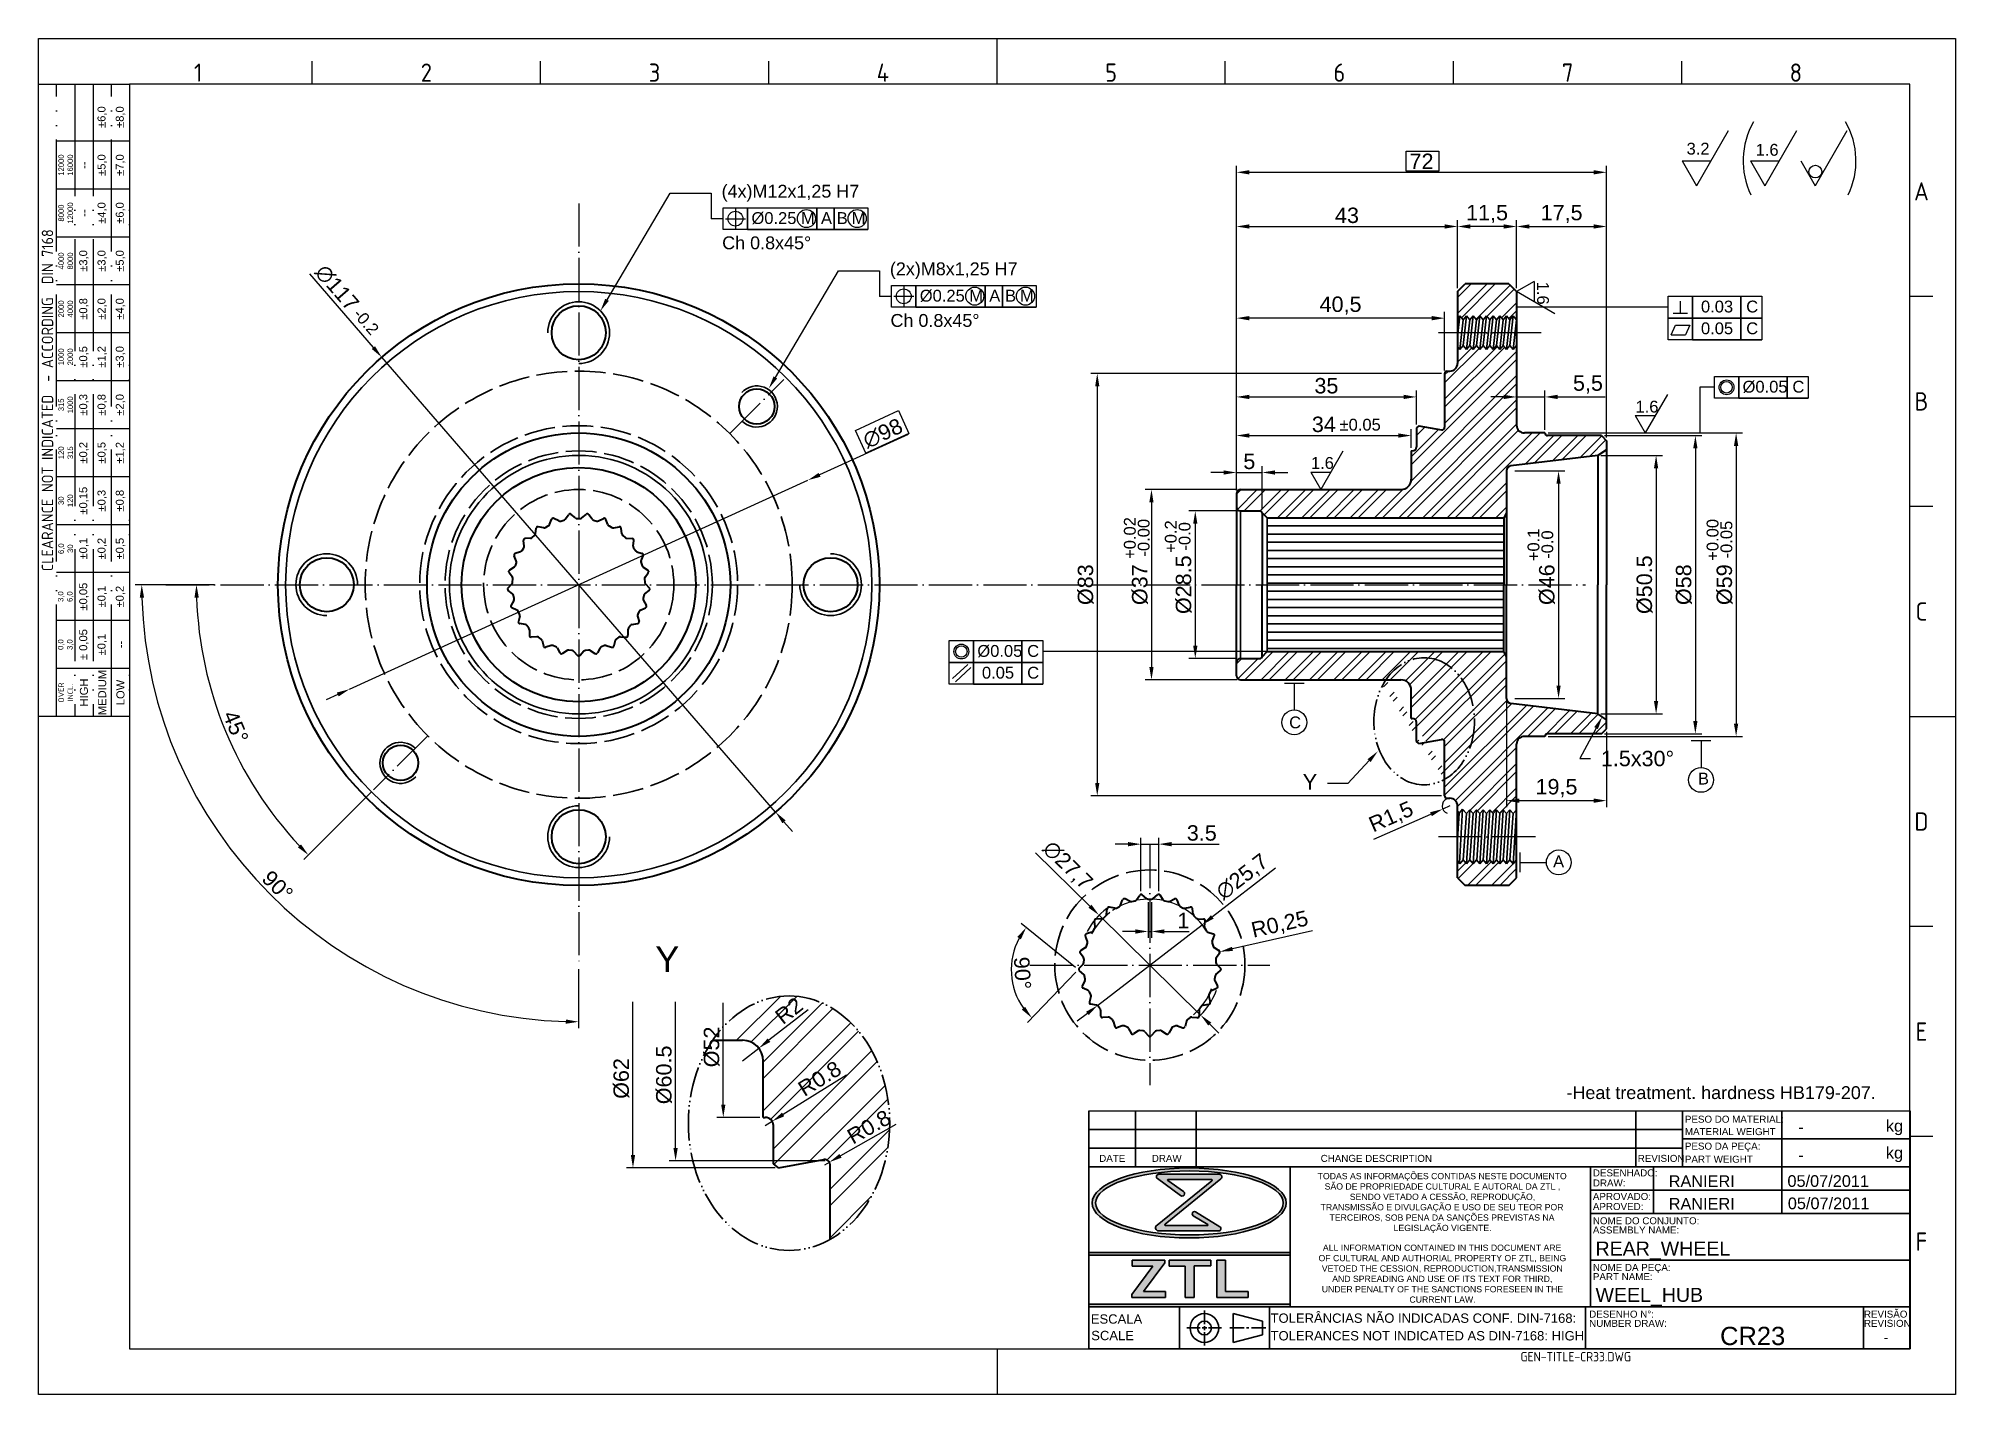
# Model space of a CAD drawing. Header units: millimetres. Extents: x 2626 to 2999, y 1108 to 1371.
import ezdxf
from ezdxf import colors
from ezdxf.entities.mleader import LeaderData, LeaderLine
from ezdxf.enums import TextEntityAlignment as Align
from ezdxf.math import Vec2, Vec3

# ---------------------------------------------------------------- set-up
doc = ezdxf.new("R2010")
doc.units = ezdxf.units.MM
for name, pattern in [('ACAD_ISO02W100', [15, 12, -3]), ('ACAD_ISO04W100', [30, 24, -3, 0, -3]), ('ACAD_ISO05W100', [33, 24, -3, 0, -3, 0, -3])]:
    doc.linetypes.add(name, pattern=pattern)
for name, color, linetype, lineweight in [('AM_0', 7, 'Continuous', 40), ('AM_4', 1, 'ACAD_ISO04W100', 25), ('AM_5', 3, 'Continuous', 25), ('AM_7', 4, 'Continuous', 35), ('AM_8', 40, 'ACAD_ISO02W100', 35), ('AM_BOR', 2, 'ACAD_ISO05W100', 35)]:
    doc.layers.add(name, color=color, linetype=linetype, lineweight=lineweight)
doc.styles.add('ACISOTS', font='isocp.shx', dxfattribs={"height": 1})
doc.styles.get("Standard").update_dxf_attribs({"font": 'arial.ttf'})
doc.dimstyles.new('ISO-25', dxfattribs={"dimtxt": 3, "dimasz": 2.5, "dimexe": 1.25, "dimexo": 0.625, "dimtad": 1, "dimtxsty": 'Standard', "dimcen": 2.5, "dimadec": 0, "dimazin": 0, "dimtfac": 1, "dimtmove": 0, "dimatfit": 3, "dimfxl": 1, "dimarcsym": 0})

msp = doc.modelspace()

# ---------------------------------------------------------------- texts
at = {"insert": (2923.138, 1167.665), "char_height": 2.5, "width": 61.35624, "attachment_point": 1}
msp.add_mtext('-Heat treatment. hardness HB179-207.', dxfattribs=at)
at = {"color": 0, "linetype": 'Continuous', "char_height": 1.21, "attachment_point": 1}
for s, insert in [('\\pi-0.030453;TODAS AS INFORMAÇÕES CONTIDAS NESTE DOCUMENTO \\P\\pi1.3368;SÃO DE PROPRIEDADE CULTURAL E AUTORAL DA ZTL , \\P\\pi6.2214;SENDO VETADO A CESSÃO, REPRODUÇÃO, \\P\\pi0.5502;TRANSMISSÃO E DIVULGAÇÃO E USO DE SEU TEOR POR \\P\\pi2.2748;TERCEIROS, SOB PENA DA SANÇÕES PREVISTAS NA \\P\\pi14.743;LEGISLAÇÃO VIGENTE.', (2874.772, 1150.795)), ('\\pi0.99054;ALL INFORMATION CONTAINED IN THIS DOCUMENT ARE \\P\\pi0.14494;OF CULTURAL AND AUTHORIAL PROPERTY OF ZTL, BEING  \\P\\pi0.78254;VETOED THE CESSION, REPRODUCTION,TRANSMISSION \\P\\pi2.8043;AND SPREADING AND USE OF ITS TEXT FOR THIRD, \\P\\pi0.77387;UNDER PENALTY OF THE SANCTIONS FORESEEN IN THE \\P\\pi17.825;CURRENT LAW.', (2874.772, 1136.862))]:
    msp.add_mtext_dynamic_manual_height_columns(s, width=48.28462, gutter_width=12.5, heights=[0], dxfattribs=dict(at, insert=insert))
at = {"layer": 'AM_5', "attachment_point": 1}
for s, width, insert, char_height in [('3.2', 18.23779, (2946.506, 1351.117), 2.3), ('1.6', 18.23779, (2959.94, 1350.895), 2.3), ('%%C0.25', 18.23779, (2764.612, 1337.618), 2.3), ('M', 18.23779, (2774.253, 1337.618), 2.3), ('A', 18.23779, (2778.128, 1337.618), 2.3), ('B', 18.23779, (2781.203, 1337.618), 2.3), ('M', 18.23779, (2784.122, 1337.618), 2.3), ('%%C0.25', 18.23779, (2797.352, 1322.526), 2.3), ('M', 18.23779, (2806.993, 1322.526), 2.3), ('A', 18.23779, (2810.868, 1322.526), 2.3), ('B', 18.23779, (2813.942, 1322.526), 2.3), ('M', 18.23779, (2816.862, 1322.526), 2.3), (' 0.03', 18.23779, (2948.414, 1320.416), 2.3), ('C', 18.23779, (2958.109, 1320.416), 2.3), (' 0.05', 18.23779, (2948.414, 1316.181), 2.3), ('C', 18.23779, (2958.109, 1316.181), 2.3), ('%%C0.05', 18.23779, (2957.394, 1304.829), 2.3), ('C', 18.23779, (2967.089, 1304.829), 2.3), ('1.6', 18.23779, (2936.569, 1300.96), 2.3), ('%%P0.05', 18.23779, (2879.006, 1297.448), 2.3), ('1.6', 18.23779, (2873.434, 1290.007), 2.3), ('%%C0.05', 18.23779, (2808.55, 1253.454), 2.3), ('C', 18.23779, (2818.245, 1253.454), 2.3), (' 0.05', 18.23779, (2808.55, 1249.219), 2.3), ('C', 18.23779, (2818.245, 1249.219), 2.3), ('C', 18.23779, (2869.201, 1239.551), 2.3), ('B', 18.23779, (2948.728, 1228.627), 2.3), ('A', 18.23779, (2920.546, 1212.524), 2.3), ('Y', 12.46166, (2745.903, 1194.851), 5)]:
    msp.add_mtext_dynamic_manual_height_columns(s, width=width, gutter_width=12.5, heights=[0], dxfattribs=dict(at, insert=insert, char_height=char_height))
at = {"layer": 'AM_5', "color": 3, "char_height": 2.5, "attachment_point": 1}
for insert in [(2758.916, 1332.904), (2791.656, 1317.813)]:
    msp.add_mtext_dynamic_manual_height_columns('Ch 0.8x45%%D', width=40.20612, gutter_width=12.5, heights=[0], dxfattribs=dict(at, insert=insert))
at = {"layer": 'AM_5', "char_height": 2.3, "attachment_point": 1}
for s, heights, insert, rotation in [('1.6', [0], (2919.733, 1324.098), 270), ('-0.2', [0], (2688.714, 1319.195), 311.07277), ('+0.02', [0], (2837.055, 1270.19), 90), ('-0.00', [0], (2839.746, 1270.646), 90), ('+0.2', [0], (2845.017, 1271.358), 90), ('-0.0', [0], (2847.709, 1271.814), 90), ('+0.1', [0], (2915.576, 1269.75), 90), ('-0.0', [2.514], (2918.267, 1270.206), 90), ('+0.00', [0], (2950.406, 1269.83), 90), ('-0.05', [0], (2953.097, 1270.286), 90)]:
    msp.add_mtext_dynamic_manual_height_columns(s, width=18.23779, gutter_width=12.5, heights=heights, dxfattribs=dict(at, insert=insert, rotation=rotation))
at = {"layer": 'AM_5', "char_height": 3, "attachment_point": 5, "rotation": 90}
for s, insert in [('%%C52', (2756.89, 1175.3)), ('%%C60.5', (2747.611, 1169.863)), ('%%C62', (2739.321, 1169.167))]:
    msp.add_mtext(s, dxfattribs=dict(at, insert=insert))
at = {"layer": 'AM_8', "color": 0, "linetype": 'Continuous'}
for s, height, p in [('PESO DO MATERIAL:', 1.36125, (2946.18, 1160.562)), ('kg', 2.2687, (2985.276, 1158.822)), ('MATERIAL WEIGHT', 1.36125, (2946.18, 1158.151)), ('PESO DA PEÇA:', 1.36125, (2946.18, 1155.33)), ('DATE', 1.3613, (2832.256, 1152.95)), ('DRAW', 1.3613, (2842.482, 1152.95)), ('CHANGE DESCRIPTION', 1.36125, (2875.328, 1152.95)), ('REVISION', 1.3613, (2937.007, 1152.95)), ('PART WEIGHT', 1.36125, (2946.18, 1152.79)), ('kg', 2.2687, (2985.276, 1153.588)), ('DESENHADO:', 1.3613, (2928.283, 1150.128)), ('DRAW:', 1.3613, (2928.283, 1148.17)), ('APROVADO:', 1.3613, (2928.283, 1145.544)), ('APROVED:', 1.3613, (2928.283, 1143.586)), ('NOME DO CONJUNTO:', 1.36125, (2928.283, 1140.816)), ('ASSEMBLY NAME:', 1.36125, (2928.283, 1139.023)), ('NOME DA PEÇA:', 1.36125, (2928.283, 1131.741)), ('PART NAME:', 1.3613, (2928.283, 1129.948)), ('ESCALA', 1.815, (2830.616, 1121.485)), ('TOLERÂNCIAS NÃO INDICADAS CONF. DIN-7168:', 1.815, (2865.584, 1121.654)), ('DESENHO N%%d:', 1.36125, (2927.559, 1122.666)), ('REVISÃO', 1.3613, (2981.005, 1122.666)), ('SCALE', 1.815, (2830.7, 1118.278)), ('TOLERANCES NOT INDICATED AS DIN-7168: HIGH', 1.815, (2865.584, 1118.228)), ('NUMBER DRAW:', 1.36125, (2927.559, 1120.873)), ('REVISION', 1.3613, (2981.005, 1120.873))]:
    msp.add_text(s, height=height, dxfattribs=at).set_placement(p)
for p in [(2968.241, 1159.699), (2968.241, 1154.3)]:
    msp.add_attdef('-', text='', height=2.269, dxfattribs=at).set_placement(p, align=Align.MIDDLE_LEFT)
for tag, p, height in [('RANIERI', (2943.029, 1148.063), 2.269), ('05/07/2011', (2966.125, 1148.09), 2.269), ('RANIERI', (2943.027, 1143.672), 2.269), ('05/07/2011', (2966.198, 1143.748), 2.269), ('REAR_WHEEL', (2928.796, 1134.741), 2.723), ('WEEL_HUB', (2928.796, 1125.734), 2.723), ('CR23', (2953.02, 1117.328), 3.549)]:
    msp.add_attdef(tag, p, '', height=height, dxfattribs=at)
at = {"layer": 'AM_8', "color": 0, "linetype": 'Continuous', "style": 'ACISOTS'}
msp.add_attdef('GEN-TITLE-CR33.DWG', (2914.193, 1114.16), '', height=1.815, dxfattribs=at)
at = {"layer": 'AM_8', "color": 0, "linetype": 'Continuous'}
msp.add_attdef('-', text='', height=1.775, dxfattribs=at).set_placement((2985.3, 1118.827), align=Align.MIDDLE_CENTER)

# ---------------------------------------------------------------- blocks, each defined once
blk = doc.blocks.new('A3 ZTL')
for p, q in [((19.57, 280.82), (19.57, 9.78)), ((401.17, 280.82), (19.57, 280.82)), ((401.17, 9.78), (401.17, 280.82)), ((19.57, 9.78), (401.17, 9.78))]:
    blk.add_line(p, q)
at = {"layer": 'AM_BOR', "color": 135, "linetype": 'Continuous', "lineweight": 25}
for p, q in [((0, 0), (0, 290.61)), ((0, 290.61), (410.96, 290.61)), ((410.96, 290.61), (410.96, 0)), ((410.96, 0), (0, 0))]:
    blk.add_line(p, q, dxfattribs=at)
at = {"layer": 'AM_BOR', "color": 135, "lineweight": 25}
for p, q in [((205.48, 280.82), (205.48, 290.61)), ((58.71, 280.82), (58.71, 285.71)), ((107.63, 280.82), (107.63, 285.71)), ((156.56, 280.82), (156.56, 285.71)), ((254.4, 280.82), (254.4, 285.71)), ((303.33, 280.82), (303.33, 285.71)), ((352.25, 280.82), (352.25, 285.71)), ((3.91, 145.3), (3.91, 280.82)), ((7.83, 280.82), (7.83, 145.3)), ((11.74, 280.82), (11.74, 145.3)), ((15.66, 145.3), (15.66, 280.82)), ((19.57, 268.59), (3.91, 268.59)), ((19.57, 258.32), (3.91, 258.32)), ((19.57, 248.04), (3.91, 248.04)), ((19.57, 237.77), (3.91, 237.77)), ((406.07, 235.32), (401.17, 235.32)), ((19.57, 227.5), (3.91, 227.5)), ((19.57, 217.22), (3.91, 217.22)), ((19.57, 206.95), (3.91, 206.95)), ((19.57, 196.67), (3.91, 196.67)), ((406.07, 190.31), (401.17, 190.31)), ((19.57, 186.4), (3.91, 186.4)), ((19.57, 176.13), (3.91, 176.13)), ((19.57, 165.85), (3.91, 165.85)), ((19.57, 155.58), (3.91, 155.58)), ((401.17, 145.3), (410.96, 145.3)), ((406.07, 100.29), (401.17, 100.29)), ((406.07, 55.28), (401.17, 55.28)), ((205.48, 9.78), (205.48, 0))]:
    blk.add_line(p, q, dxfattribs=at)
blk.add_lwpolyline([(19.57, 145.3), (0, 145.3), (0, 280.82), (19.57, 280.82)], close=True, dxfattribs=at)
at = {"layer": 'AM_BOR', "color": 135, "lineweight": 25, "style": 'ACISOTS'}
for s, p in [('1', (34.25, 283.27)), ('2', (83.17, 283.27)), ('3', (132.09, 283.27)), ('4', (181.02, 283.27)), ('5', (229.94, 283.27)), ('6', (278.86, 283.27)), ('7', (327.79, 283.27)), ('8', (376.71, 283.27)), ('A', (403.62, 257.83)), ('B', (403.62, 212.82)), ('C', (403.62, 167.81)), ('D', (403.62, 122.8)), ('E', (403.62, 77.79)), ('F', (403.62, 32.78))]:
    blk.add_text(s, height=3.91, dxfattribs=at).set_placement(p, align=Align.MIDDLE)
at = {"layer": 'AM_BOR', "color": 135, "lineweight": 25, "attachment_point": 5, "rotation": 90}
for s, insert, char_height, width in [('±6,0', (13.7, 273.73), 1.712, 10.274), ('±8,0', (17.61, 273.73), 1.712, 10.274), ('12000\\P16000', (5.87, 263.45), 1.174, 10.274), ('--', (9.78, 263.45), 1.712, 10.274), ('±5,0', (13.7, 263.45), 1.712, 10.274), ('±7,0', (17.61, 263.45), 1.712, 10.274), ('8000\\P12000', (5.87, 253.18), 1.174, 10.274), ('±4,0', (13.7, 253.18), 1.712, 10.274), ('±6,0', (17.61, 253.18), 1.712, 10.274), ('--', (9.78, 253.18), 1.712, 10.274), ('{\\Fisocp.shx|c0;CLEARANCE NOT INDICATED  - ACCORDING  DIN 7168}', (1.96, 213.06), 2.4462, 135.5186), ('4000\\P8000', (5.87, 242.91), 1.174, 10.274), ('±3,0', (9.78, 242.91), 1.712, 10.274), ('±3,0', (13.7, 242.91), 1.712, 10.274), ('±5,0', (17.61, 242.91), 1.712, 10.274), ('2000\\P4000', (5.87, 232.63), 1.174, 10.274), ('±0,8', (9.78, 232.63), 1.712, 10.274), ('±2,0', (13.7, 232.63), 1.712, 10.274), ('±4,0', (17.61, 232.63), 1.712, 10.274), ('1000\\P2000', (5.87, 222.36), 1.174, 10.274), ('±0,5', (9.78, 222.36), 1.712, 10.274), ('±1,2', (13.7, 222.36), 1.712, 10.274), ('±3,0', (17.61, 222.36), 1.712, 10.274), ('315\\P1000', (5.87, 212.08), 1.174, 10.274), ('±0,3', (9.78, 212.08), 1.712, 10.274), ('±0,8', (13.7, 212.08), 1.712, 10.274), ('±2,0', (17.61, 212.08), 1.712, 10.274), ('120\\P315', (5.87, 201.81), 1.174, 10.274), ('±0,2', (9.78, 201.81), 1.712, 10.274), ('±0,5', (13.7, 201.81), 1.712, 10.274), ('±1,2', (17.61, 201.81), 1.712, 10.274), ('±0,15', (9.78, 191.54), 1.712, 10.274), ('±0,3', (13.7, 191.54), 1.712, 10.274), ('±0,8', (17.61, 191.54), 1.712, 10.274), ('30\\P120', (5.87, 191.54), 1.174, 10.274), ('6,0\\P30', (5.87, 181.26), 1.174, 10.274), ('±0,1', (9.78, 181.26), 1.712, 10.274), ('±0,2', (13.7, 181.26), 1.712, 10.274), ('±0,5', (17.61, 181.26), 1.712, 10.274), ('±0,05', (9.78, 170.99), 1.712, 10.274), ('±0,1', (13.7, 170.99), 1.712, 10.274), ('±0,2', (17.61, 170.99), 1.712, 10.274), ('3,0\\P6,0', (5.87, 170.99), 1.174, 10.274), ('0,0\\P3,0', (5.87, 160.71), 1.174, 10.274), ('± 0,05', (9.78, 160.71), 1.712, 10.274), ('\\pt4.69206;±0,1', (13.7, 160.71), 1.7123, 10.274), ('--', (17.61, 160.71), 1.712, 10.274), ('{\\Fisocp.shx|c0;OVER\\PINCL.}', (5.87, 150.44), 1.1742, 10.274), ('HIGH', (9.78, 150.44), 1.712, 10.274), ('MEDIUM', (13.7, 150.44), 1.712, 10.274), ('LOW', (17.61, 150.44), 1.712, 10.274)]:
    blk.add_mtext(s, dxfattribs=dict(at, insert=insert, char_height=char_height, width=width))
blk = doc.blocks.new('*D45')
at = {"layer": 'AM_5', "color": 0, "lineweight": -2}
for p, q in [((2678.64, 1325.64), (2691.06, 1311.29)), ((2769.31, 1220.97), (2692.7, 1309.4)), ((2770.94, 1219.08), (2772.58, 1217.19))]:
    blk.add_line(p, q, dxfattribs=at)
at = {"layer": 'AM_5', "color": 0}
for points in [[(2691.38, 1311.56), (2690.75, 1311.02), (2692.7, 1309.4)], [(2771.26, 1219.35), (2770.63, 1218.8), (2769.31, 1220.97)]]:
    blk.add_solid(points, dxfattribs=at)
at = {"layer": 'Defpoints', "color": 0}
for p in [(2692.7, 1309.4), (2769.31, 1220.97)]:
    blk.add_point(p, dxfattribs=at)
at = {"layer": 'AM_5', "color": 0, "insert": (2683.98, 1322.89), "char_height": 3, "attachment_point": 5, "rotation": 310.9002}
blk.add_mtext('∅117', dxfattribs=at)
blk = doc.blocks.new('*D46')
at = {"layer": 'AM_5', "color": 0, "lineweight": -2}
for p, q in [((2795.1, 1294.39), (2777.87, 1286.54)), ((2686.42, 1244.86), (2775.59, 1285.5)), ((2684.14, 1243.83), (2681.87, 1242.79))]:
    blk.add_line(p, q, dxfattribs=at)
at = {"layer": 'AM_5', "color": 0}
for points in [[(2777.69, 1286.92), (2778.04, 1286.16), (2775.59, 1285.5)], [(2683.97, 1244.21), (2684.31, 1243.45), (2686.42, 1244.86)]]:
    blk.add_solid(points, dxfattribs=at)
at = {"layer": 'Defpoints', "color": 0}
for p in [(2775.59, 1285.5), (2686.42, 1244.86)]:
    blk.add_point(p, dxfattribs=at)
at = {"layer": 'AM_5', "color": 0, "insert": (2790.16, 1294.61), "char_height": 3, "attachment_point": 5, "rotation": 24.5004}
blk.add_mtext('∅98', dxfattribs=at)
blk = doc.blocks.new('*D47')
at = {"layer": 'AM_5', "color": 0, "lineweight": -2}
for p, q in [((2919.57, 1294.68), (2957.39, 1294.68)), ((2956.14, 1292.18), (2956.14, 1238.18)), ((2919.57, 1235.68), (2957.39, 1235.68))]:
    blk.add_line(p, q, dxfattribs=at)
at = {"layer": 'AM_5', "color": 0}
for points in [[(2955.72, 1292.18), (2956.56, 1292.18), (2956.14, 1294.68)], [(2955.72, 1238.18), (2956.56, 1238.18), (2956.14, 1235.68)]]:
    blk.add_solid(points, dxfattribs=at)
at = {"layer": 'Defpoints', "color": 0}
for p in [(2918.95, 1294.68), (2918.95, 1235.68), (2956.14, 1235.68)]:
    blk.add_point(p, dxfattribs=at)
at = {"layer": 'AM_5', "color": 0, "insert": (2953.9, 1265.18), "char_height": 3, "attachment_point": 5, "rotation": 90}
blk.add_mtext('%%c59', dxfattribs=at)
blk = doc.blocks.new('*D48')
at = {"layer": 'AM_5', "color": 0, "lineweight": -2}
for p, q in [((2929.84, 1290.32), (2941.83, 1290.32)), ((2940.58, 1287.82), (2940.58, 1242.55)), ((2929.84, 1240.05), (2941.83, 1240.05))]:
    blk.add_line(p, q, dxfattribs=at)
at = {"layer": 'AM_5', "color": 0}
for points in [[(2940.16, 1287.82), (2940.99, 1287.82), (2940.58, 1290.32)], [(2940.16, 1242.55), (2940.99, 1242.55), (2940.58, 1240.05)]]:
    blk.add_solid(points, dxfattribs=at)
at = {"layer": 'Defpoints', "color": 0}
for p in [(2929.22, 1290.32), (2929.22, 1240.05), (2940.58, 1240.05)]:
    blk.add_point(p, dxfattribs=at)
at = {"layer": 'AM_5', "color": 0, "insert": (2938.34, 1265.18), "char_height": 3, "attachment_point": 5, "rotation": 90}
blk.add_mtext('%%C50.5', dxfattribs=at)
blk = doc.blocks.new('*D49')
at = {"layer": 'AM_5', "color": 0, "lineweight": -2}
for p, q in [((2913.07, 1287.3), (2922.85, 1287.3)), ((2921.6, 1284.8), (2921.6, 1245.57)), ((2913.07, 1243.07), (2922.85, 1243.07))]:
    blk.add_line(p, q, dxfattribs=at)
at = {"layer": 'AM_5', "color": 0}
for points in [[(2921.19, 1284.8), (2922.02, 1284.8), (2921.6, 1287.3)], [(2921.19, 1245.57), (2922.02, 1245.57), (2921.6, 1243.07)]]:
    blk.add_solid(points, dxfattribs=at)
at = {"layer": 'Defpoints', "color": 0}
for p in [(2912.45, 1287.3), (2912.45, 1243.07), (2921.6, 1243.07)]:
    blk.add_point(p, dxfattribs=at)
at = {"layer": 'AM_5', "color": 0, "insert": (2919.36, 1265.18), "char_height": 3, "attachment_point": 5, "rotation": 90}
blk.add_mtext('%%c46', dxfattribs=at)
blk = doc.blocks.new('*D50')
at = {"layer": 'AM_5', "color": 0, "lineweight": -2}
for p, q in [((2910.95, 1301.69), (2908.45, 1301.69)), ((2913.45, 1302.32), (2913.45, 1302.94)), ((2913.45, 1301.69), (2918.95, 1301.69)), ((2918.95, 1295.31), (2918.95, 1302.94)), ((2921.45, 1301.69), (2930.68, 1301.69))]:
    blk.add_line(p, q, dxfattribs=at)
at = {"layer": 'AM_5', "color": 0}
for points in [[(2910.95, 1302.11), (2910.95, 1301.27), (2913.45, 1301.69)], [(2921.45, 1302.11), (2921.45, 1301.27), (2918.95, 1301.69)]]:
    blk.add_solid(points, dxfattribs=at)
at = {"layer": 'Defpoints', "color": 0}
for p in [(2913.45, 1301.69), (2918.95, 1301.69), (2918.95, 1294.68)]:
    blk.add_point(p, dxfattribs=at)
at = {"layer": 'AM_5', "color": 0, "insert": (2927.32, 1304.11), "char_height": 3, "attachment_point": 5}
blk.add_mtext('5,5', dxfattribs=at)
blk = doc.blocks.new('*D51')
at = {"layer": 'AM_5', "color": 0, "lineweight": -2}
for p, q in [((2913.45, 1322.81), (2913.45, 1336.08)), ((2930.95, 1293.81), (2930.95, 1336.08)), ((2915.95, 1334.83), (2928.45, 1334.83))]:
    blk.add_line(p, q, dxfattribs=at)
at = {"layer": 'AM_5', "color": 0}
for points in [[(2915.95, 1335.25), (2915.95, 1334.42), (2913.45, 1334.83)], [(2928.45, 1335.25), (2928.45, 1334.42), (2930.95, 1334.83)]]:
    blk.add_solid(points, dxfattribs=at)
at = {"layer": 'Defpoints', "color": 0}
for p in [(2930.95, 1334.83), (2913.45, 1322.18), (2930.95, 1293.18)]:
    blk.add_point(p, dxfattribs=at)
at = {"layer": 'AM_5', "color": 0, "insert": (2922.2, 1337.26), "char_height": 3, "attachment_point": 5}
blk.add_mtext('17,5', dxfattribs=at)
blk = doc.blocks.new('*D52')
at = {"layer": 'AM_5', "color": 0, "lineweight": -2}
for p, q in [((2901.95, 1322.81), (2901.95, 1336.08)), ((2913.45, 1323.43), (2913.45, 1336.08)), ((2910.95, 1334.83), (2904.45, 1334.83))]:
    blk.add_line(p, q, dxfattribs=at)
at = {"layer": 'AM_5', "color": 0}
for points in [[(2904.45, 1335.25), (2904.45, 1334.42), (2901.95, 1334.83)], [(2910.95, 1335.25), (2910.95, 1334.42), (2913.45, 1334.83)]]:
    blk.add_solid(points, dxfattribs=at)
at = {"layer": 'Defpoints', "color": 0}
for p in [(2901.95, 1334.83), (2901.95, 1322.18), (2913.45, 1322.81)]:
    blk.add_point(p, dxfattribs=at)
at = {"layer": 'AM_5', "color": 0, "insert": (2907.7, 1337.26), "char_height": 3, "attachment_point": 5}
blk.add_mtext('11,5', dxfattribs=at)
blk = doc.blocks.new('*D53')
at = {"layer": 'AM_5', "color": 0, "lineweight": -2}
for p, q in [((2930.57, 1294.18), (2949.47, 1294.18)), ((2948.22, 1291.68), (2948.22, 1238.68)), ((2930.57, 1236.18), (2949.47, 1236.18))]:
    blk.add_line(p, q, dxfattribs=at)
at = {"layer": 'AM_5', "color": 0}
for points in [[(2947.8, 1291.68), (2948.63, 1291.68), (2948.22, 1294.18)], [(2947.8, 1238.68), (2948.63, 1238.68), (2948.22, 1236.18)]]:
    blk.add_solid(points, dxfattribs=at)
at = {"layer": 'Defpoints', "color": 0}
for p in [(2929.95, 1294.18), (2929.95, 1236.18), (2948.22, 1236.18)]:
    blk.add_point(p, dxfattribs=at)
at = {"layer": 'AM_5', "color": 0, "insert": (2945.98, 1265.18), "char_height": 3, "attachment_point": 5, "rotation": 90}
blk.add_mtext('%%c58', dxfattribs=at)
blk = doc.blocks.new('*D54')
at = {"layer": 'AM_5', "color": 0, "lineweight": -2}
for p, q in [((2858.95, 1283.51), (2858.95, 1295.43)), ((2861.45, 1294.18), (2890.45, 1294.18)), ((2892.95, 1291.81), (2892.95, 1295.43))]:
    blk.add_line(p, q, dxfattribs=at)
at = {"layer": 'AM_5', "color": 0}
for points in [[(2861.45, 1294.6), (2861.45, 1293.77), (2858.95, 1294.18)], [(2890.45, 1294.6), (2890.45, 1293.77), (2892.95, 1294.18)]]:
    blk.add_solid(points, dxfattribs=at)
at = {"layer": 'Defpoints', "color": 0}
for p in [(2892.95, 1294.18), (2892.95, 1291.18), (2858.95, 1282.88)]:
    blk.add_point(p, dxfattribs=at)
at = {"layer": 'AM_5', "color": 0, "insert": (2875.95, 1296.34), "char_height": 3, "attachment_point": 5}
blk.add_mtext('34', dxfattribs=at)
blk = doc.blocks.new('*D55')
at = {"layer": 'AM_5', "color": 0, "lineweight": -2}
for p, q in [((2858.95, 1283.51), (2858.95, 1302.94)), ((2861.45, 1301.69), (2891.45, 1301.69)), ((2893.95, 1296.31), (2893.95, 1302.94))]:
    blk.add_line(p, q, dxfattribs=at)
at = {"layer": 'AM_5', "color": 0}
for points in [[(2861.45, 1302.11), (2861.45, 1301.27), (2858.95, 1301.69)], [(2891.45, 1302.11), (2891.45, 1301.27), (2893.95, 1301.69)]]:
    blk.add_solid(points, dxfattribs=at)
at = {"layer": 'Defpoints', "color": 0}
for p in [(2893.95, 1301.69), (2893.95, 1295.68), (2858.95, 1282.88)]:
    blk.add_point(p, dxfattribs=at)
at = {"layer": 'AM_5', "color": 0, "insert": (2876.45, 1303.85), "char_height": 3, "attachment_point": 5}
blk.add_mtext('35', dxfattribs=at)
blk = doc.blocks.new('*D56')
at = {"layer": 'AM_5', "color": 0, "lineweight": -2}
for p, q in [((2858.95, 1283.51), (2858.95, 1318.26)), ((2896.95, 1317.01), (2861.45, 1317.01)), ((2899.45, 1306.85), (2899.45, 1318.26))]:
    blk.add_line(p, q, dxfattribs=at)
at = {"layer": 'AM_5', "color": 0}
for points in [[(2861.45, 1317.42), (2861.45, 1316.59), (2858.95, 1317.01)], [(2896.95, 1317.42), (2896.95, 1316.59), (2899.45, 1317.01)]]:
    blk.add_solid(points, dxfattribs=at)
at = {"layer": 'Defpoints', "color": 0}
for p in [(2858.95, 1317.01), (2899.45, 1306.23), (2858.95, 1282.88)]:
    blk.add_point(p, dxfattribs=at)
at = {"layer": 'AM_5', "color": 0, "insert": (2879.2, 1319.44), "char_height": 3, "attachment_point": 5}
blk.add_mtext('40,5', dxfattribs=at)
blk = doc.blocks.new('*D57')
at = {"layer": 'AM_5', "color": 0, "lineweight": -2}
for p, q in [((2858.95, 1283.51), (2858.95, 1336.08)), ((2901.95, 1322.81), (2901.95, 1336.08)), ((2861.45, 1334.83), (2899.45, 1334.83))]:
    blk.add_line(p, q, dxfattribs=at)
at = {"layer": 'AM_5', "color": 0}
for points in [[(2861.45, 1335.25), (2861.45, 1334.42), (2858.95, 1334.83)], [(2899.45, 1335.25), (2899.45, 1334.42), (2901.95, 1334.83)]]:
    blk.add_solid(points, dxfattribs=at)
at = {"layer": 'Defpoints', "color": 0}
for p in [(2901.95, 1334.83), (2901.95, 1322.18), (2858.95, 1282.88)]:
    blk.add_point(p, dxfattribs=at)
at = {"layer": 'AM_5', "color": 0, "insert": (2880.45, 1336.99), "char_height": 3, "attachment_point": 5}
blk.add_mtext('43', dxfattribs=at)
blk = doc.blocks.new('*D58')
at = {"layer": 'AM_5', "color": 0, "lineweight": -2}
for p, q in [((2858.95, 1283.51), (2858.95, 1346.62)), ((2930.95, 1293.81), (2930.95, 1346.62)), ((2861.45, 1345.37), (2928.45, 1345.37))]:
    blk.add_line(p, q, dxfattribs=at)
at = {"layer": 'AM_5', "color": 0}
for points in [[(2861.45, 1345.78), (2861.45, 1344.95), (2858.95, 1345.37)], [(2928.45, 1345.78), (2928.45, 1344.95), (2930.95, 1345.37)]]:
    blk.add_solid(points, dxfattribs=at)
at = {"layer": 'Defpoints', "color": 0}
for p in [(2930.95, 1345.37), (2930.95, 1293.18), (2858.95, 1282.88)]:
    blk.add_point(p, dxfattribs=at)
at = {"layer": 'AM_5', "color": 0, "insert": (2894.95, 1347.5), "char_height": 3, "attachment_point": 5}
blk.add_mtext('72', dxfattribs=at)
blk = doc.blocks.new('*D59')
at = {"layer": 'AM_5', "color": 0, "lineweight": -2}
for p, q in [((2859.12, 1279.53), (2849.69, 1279.53)), ((2850.94, 1277.03), (2850.94, 1253.33)), ((2859.12, 1250.83), (2849.69, 1250.83))]:
    blk.add_line(p, q, dxfattribs=at)
at = {"layer": 'AM_5', "color": 0}
for points in [[(2850.53, 1277.03), (2851.36, 1277.03), (2850.94, 1279.53)], [(2850.53, 1253.33), (2851.36, 1253.33), (2850.94, 1250.83)]]:
    blk.add_solid(points, dxfattribs=at)
at = {"layer": 'Defpoints', "color": 0}
for p in [(2859.75, 1279.53), (2850.94, 1250.83), (2859.75, 1250.83)]:
    blk.add_point(p, dxfattribs=at)
at = {"layer": 'AM_5', "color": 0, "insert": (2848.7, 1265.18), "char_height": 3, "attachment_point": 5, "rotation": 90}
blk.add_mtext('%%c28.5', dxfattribs=at)
blk = doc.blocks.new('*D60')
at = {"layer": 'AM_5', "color": 0, "lineweight": -2}
for p, q in [((2859.12, 1283.68), (2841.17, 1283.68)), ((2842.42, 1281.18), (2842.42, 1249.18)), ((2859.12, 1246.68), (2841.17, 1246.68))]:
    blk.add_line(p, q, dxfattribs=at)
at = {"layer": 'AM_5', "color": 0}
for points in [[(2842, 1281.18), (2842.83, 1281.18), (2842.42, 1283.68)], [(2842, 1249.18), (2842.83, 1249.18), (2842.42, 1246.68)]]:
    blk.add_solid(points, dxfattribs=at)
at = {"layer": 'Defpoints', "color": 0}
for p in [(2859.75, 1283.68), (2842.42, 1246.68), (2859.75, 1246.68)]:
    blk.add_point(p, dxfattribs=at)
at = {"layer": 'AM_5', "color": 0, "insert": (2840.18, 1265.18), "char_height": 3, "attachment_point": 5, "rotation": 90}
blk.add_mtext('%%c37', dxfattribs=at)
blk = doc.blocks.new('*D61')
at = {"layer": 'AM_5', "color": 0, "lineweight": -2}
for p, q in [((2856.45, 1287), (2853.95, 1287)), ((2858.95, 1283.51), (2858.95, 1288.25)), ((2858.95, 1287), (2863.95, 1287)), ((2863.95, 1279.81), (2863.95, 1288.25)), ((2866.45, 1287), (2868.95, 1287))]:
    blk.add_line(p, q, dxfattribs=at)
at = {"layer": 'AM_5', "color": 0}
for points in [[(2856.45, 1287.41), (2856.45, 1286.58), (2858.95, 1287)], [(2866.45, 1287.41), (2866.45, 1286.58), (2863.95, 1287)]]:
    blk.add_solid(points, dxfattribs=at)
at = {"layer": 'Defpoints', "color": 0}
for p in [(2863.95, 1287), (2858.95, 1282.88), (2863.95, 1279.18)]:
    blk.add_point(p, dxfattribs=at)
at = {"layer": 'AM_5', "color": 0, "insert": (2861.45, 1289.15), "char_height": 3, "attachment_point": 5}
blk.add_mtext('5', dxfattribs=at)
blk = doc.blocks.new('*D62')
at = {"layer": 'AM_5', "color": 0, "lineweight": -2}
for p, q in [((2898.82, 1306.23), (2830.62, 1306.23)), ((2831.87, 1303.73), (2831.87, 1226.64)), ((2898.82, 1224.14), (2830.62, 1224.14))]:
    blk.add_line(p, q, dxfattribs=at)
at = {"layer": 'AM_5', "color": 0}
for points in [[(2831.46, 1303.73), (2832.29, 1303.73), (2831.87, 1306.23)], [(2831.46, 1226.64), (2832.29, 1226.64), (2831.87, 1224.14)]]:
    blk.add_solid(points, dxfattribs=at)
at = {"layer": 'Defpoints', "color": 0}
for p in [(2899.45, 1306.23), (2831.87, 1224.14), (2899.45, 1224.14)]:
    blk.add_point(p, dxfattribs=at)
at = {"layer": 'AM_5', "color": 0, "insert": (2829.63, 1265.18), "char_height": 3, "attachment_point": 5, "rotation": 90}
blk.add_mtext('%%c83', dxfattribs=at)
blk = doc.blocks.new('*D67')
at = {"layer": 'AM_5', "color": 0, "lineweight": -2}
for p, q in [((2775.61, 1182.54), (2768.02, 1176.6)), ((2762.89, 1172.59), (2766.05, 1175.06))]:
    blk.add_line(p, q, dxfattribs=at)
at = {"layer": 'AM_5', "color": 0}
blk.add_solid([(2767.76, 1176.93), (2768.27, 1176.27), (2766.05, 1175.06)], dxfattribs=at)
at = {"layer": 'Defpoints', "color": 0}
for p in [(2766.05, 1175.06), (2762.89, 1172.59)]:
    blk.add_point(p, dxfattribs=at)
at = {"layer": 'AM_5', "color": 0, "insert": (2771.91, 1182.35), "char_height": 3, "attachment_point": 5, "rotation": 38.0171}
blk.add_mtext('R2', dxfattribs=at)
blk = doc.blocks.new('*D68')
at = {"layer": 'AM_5', "color": 0, "lineweight": -2}
for p, q in [((2783.09, 1169.84), (2770.77, 1162.16)), ((2767.29, 1159.99), (2768.65, 1160.84))]:
    blk.add_line(p, q, dxfattribs=at)
at = {"layer": 'AM_5', "color": 0}
blk.add_solid([(2770.55, 1162.52), (2770.99, 1161.81), (2768.65, 1160.84)], dxfattribs=at)
at = {"layer": 'Defpoints', "color": 0}
for p in [(2767.29, 1159.99), (2768.65, 1160.84)]:
    blk.add_point(p, dxfattribs=at)
at = {"layer": 'AM_5', "color": 0, "insert": (2777.88, 1169.14), "char_height": 3, "attachment_point": 5, "rotation": 31.9539}
blk.add_mtext('R0.8', dxfattribs=at)
blk = doc.blocks.new('*D69')
at = {"layer": 'AM_5', "color": 0, "lineweight": -2}
for p, q in [((2792.7, 1160.23), (2781.94, 1154.12)), ((2778.89, 1152.4), (2779.76, 1152.89))]:
    blk.add_line(p, q, dxfattribs=at)
at = {"layer": 'AM_5', "color": 0}
blk.add_solid([(2781.73, 1154.49), (2782.14, 1153.76), (2779.76, 1152.89)], dxfattribs=at)
at = {"layer": 'Defpoints', "color": 0}
for p in [(2779.76, 1152.89), (2778.89, 1152.4)]:
    blk.add_point(p, dxfattribs=at)
at = {"layer": 'AM_5', "color": 0, "insert": (2787.47, 1159.74), "char_height": 3, "attachment_point": 5, "rotation": 29.5794}
blk.add_mtext('R0.8', dxfattribs=at)
blk = doc.blocks.new('*D70')
at = {"layer": 'AM_5', "color": 0, "lineweight": -2}
for p, q in [((2885.68, 1215.73), (2896.78, 1220.55)), ((2900.45, 1222.15), (2899.07, 1221.55))]:
    blk.add_line(p, q, dxfattribs=at)
blk.add_arc((2900.45, 1222.15), 1.5, 113.8732, 251.2415, dxfattribs=at)
at = {"layer": 'AM_5', "color": 0}
blk.add_solid([(2896.61, 1220.94), (2896.95, 1220.17), (2899.07, 1221.55)], dxfattribs=at)
at = {"layer": 'Defpoints', "color": 0}
for p in [(2899.07, 1221.55), (2900.45, 1222.15)]:
    blk.add_point(p, dxfattribs=at)
at = {"layer": 'AM_5', "color": 0, "insert": (2889.11, 1219.87), "char_height": 3, "attachment_point": 5, "rotation": 23.495}
blk.add_mtext('R1,5', dxfattribs=at)
blk = doc.blocks.new('*D71')
at = {"layer": 'AM_5', "color": 0, "lineweight": -2}
for p, q in [((2819.89, 1213.05), (2830.45, 1202.67)), ((2851.98, 1181.5), (2832.23, 1200.92)), ((2853.76, 1179.74), (2855.54, 1177.99))]:
    blk.add_line(p, q, dxfattribs=at)
at = {"layer": 'AM_5', "color": 0}
for points in [[(2830.74, 1202.97), (2830.16, 1202.37), (2832.23, 1200.92)], [(2854.05, 1180.04), (2853.47, 1179.45), (2851.98, 1181.5)]]:
    blk.add_solid(points, dxfattribs=at)
at = {"layer": 'Defpoints', "color": 0}
for p in [(2832.23, 1200.92), (2851.98, 1181.5)]:
    blk.add_point(p, dxfattribs=at)
at = {"layer": 'AM_5', "color": 0, "insert": (2826.02, 1210.5), "char_height": 3, "attachment_point": 5, "rotation": 315.481}
blk.add_mtext('∅27,7', dxfattribs=at)
blk = doc.blocks.new('*D72')
at = {"layer": 'AM_5', "color": 0, "lineweight": -2}
for p, q in [((2866.55, 1210.07), (2854.26, 1200.58)), ((2831.93, 1183.36), (2852.28, 1199.06)), ((2829.95, 1181.83), (2827.97, 1180.3))]:
    blk.add_line(p, q, dxfattribs=at)
blk.add_arc((2842.11, 1191.21), 12.85, 32.0789, 124.4697, dxfattribs=at)
at = {"layer": 'AM_5', "color": 0}
for points in [[(2854, 1200.91), (2854.51, 1200.25), (2852.28, 1199.06)], [(2829.7, 1182.16), (2830.21, 1181.5), (2831.93, 1183.36)]]:
    blk.add_solid(points, dxfattribs=at)
at = {"layer": 'Defpoints', "color": 0}
for p in [(2852.28, 1199.06), (2831.93, 1183.36)]:
    blk.add_point(p, dxfattribs=at)
at = {"layer": 'AM_5', "color": 0, "insert": (2860.16, 1208.27), "char_height": 3, "attachment_point": 5, "rotation": 37.6524}
blk.add_mtext('∅25,7', dxfattribs=at)
blk = doc.blocks.new('*D73')
at = {"layer": 'AM_5', "color": 0, "lineweight": -2}
for p, q in [((2827.63, 1190.72), (2817.08, 1199.31)), ((2827.69, 1189.87), (2818.3, 1180.03))]:
    blk.add_line(p, q, dxfattribs=at)
blk.add_arc((2828.12, 1190.33), 12.98, 151.8829, 215.3171, dxfattribs=at)
at = {"layer": 'AM_5', "color": 0}
for points in [[(2816.32, 1196.67), (2817.02, 1196.21), (2818.05, 1198.53)], [(2817.84, 1183.1), (2817.21, 1182.55), (2819.16, 1180.93)]]:
    blk.add_solid(points, dxfattribs=at)
at = {"layer": 'Defpoints', "color": 0}
for p in [(2815.36, 1192.73), (2828.38, 1190.6), (2828.41, 1190.09), (2829.12, 1191.38), (2829.25, 1189.41)]:
    blk.add_point(p, dxfattribs=at)
at = {"layer": 'AM_5', "color": 0, "insert": (2817.32, 1189.65), "char_height": 3, "attachment_point": 5, "rotation": 273.6}
blk.add_mtext('90%%d', dxfattribs=at)
blk = doc.blocks.new('*D74')
at = {"layer": 'AM_5', "color": 0, "lineweight": -2}
for p, q in [((2841.79, 1203.43), (2841.79, 1196.5)), ((2842.42, 1203.43), (2842.42, 1196.5)), ((2839.29, 1197.75), (2836.79, 1197.75)), ((2841.79, 1197.75), (2842.42, 1197.75)), ((2844.92, 1197.75), (2849.78, 1197.75))]:
    blk.add_line(p, q, dxfattribs=at)
at = {"layer": 'AM_5', "color": 0}
for points in [[(2839.29, 1198.16), (2839.29, 1197.33), (2841.79, 1197.75)], [(2844.92, 1198.16), (2844.92, 1197.33), (2842.42, 1197.75)]]:
    blk.add_solid(points, dxfattribs=at)
at = {"layer": 'Defpoints', "color": 0}
for p in [(2841.79, 1204.06), (2842.42, 1204.06), (2842.42, 1197.75)]:
    blk.add_point(p, dxfattribs=at)
at = {"layer": 'AM_5', "color": 0, "insert": (2848.6, 1199.88), "char_height": 3, "attachment_point": 5}
blk.add_mtext('1', dxfattribs=at)
blk = doc.blocks.new('*D75')
at = {"layer": 'AM_5', "color": 0, "lineweight": -2}
for p, q in [((2840.37, 1205.6), (2840.37, 1215.98)), ((2843.84, 1205.6), (2843.84, 1215.98)), ((2837.87, 1214.73), (2835.37, 1214.73)), ((2840.37, 1214.73), (2843.84, 1214.73)), ((2846.34, 1214.73), (2855.58, 1214.73))]:
    blk.add_line(p, q, dxfattribs=at)
at = {"layer": 'AM_5', "color": 0}
for points in [[(2837.87, 1215.15), (2837.87, 1214.31), (2840.37, 1214.73)], [(2846.34, 1215.15), (2846.34, 1214.31), (2843.84, 1214.73)]]:
    blk.add_solid(points, dxfattribs=at)
at = {"layer": 'Defpoints', "color": 0}
for p in [(2843.84, 1214.73), (2840.37, 1204.97), (2843.84, 1204.97)]:
    blk.add_point(p, dxfattribs=at)
at = {"layer": 'AM_5', "color": 0, "insert": (2852.21, 1216.89), "char_height": 3, "attachment_point": 5}
blk.add_mtext('3.5', dxfattribs=at)
blk = doc.blocks.new('*D76')
at = {"layer": 'AM_5', "color": 0, "lineweight": -2}
for p, q in [((2873.76, 1197.9), (2858.17, 1194.37)), ((2855.49, 1193.76), (2855.73, 1193.81))]:
    blk.add_line(p, q, dxfattribs=at)
at = {"layer": 'AM_5', "color": 0}
blk.add_solid([(2858.08, 1194.77), (2858.26, 1193.96), (2855.73, 1193.81)], dxfattribs=at)
at = {"layer": 'Defpoints', "color": 0}
for p in [(2855.49, 1193.76), (2855.73, 1193.81)]:
    blk.add_point(p, dxfattribs=at)
at = {"layer": 'AM_5', "color": 0, "insert": (2867.41, 1198.95), "char_height": 3, "attachment_point": 5, "rotation": 12.776}
blk.add_mtext('R0,25', dxfattribs=at)
blk = doc.blocks.new('*D77')
at = {"layer": 'AM_5', "color": 0, "lineweight": -2}
blk.add_line((2690.64, 1224.82), (2677.54, 1211.72), dxfattribs=at)
blk.add_arc((2731, 1265.18), 74.36, 181.9265, 223.0735, dxfattribs=at)
at = {"layer": 'AM_5', "color": 0}
for points in [[(2656.27, 1262.68), (2657.11, 1262.69), (2656.65, 1265.18)], [(2676.99, 1214.69), (2676.39, 1214.11), (2678.43, 1212.61)]]:
    blk.add_solid(points, dxfattribs=at)
at = {"layer": 'Defpoints', "color": 0}
for p in [(2650.73, 1265.18), (2926.86, 1265.18), (2659.18, 1245.94), (2701.63, 1235.81), (2691.08, 1225.26)]:
    blk.add_point(p, dxfattribs=at)
at = {"layer": 'AM_5', "color": 0, "insert": (2664.29, 1237.55), "char_height": 3, "attachment_point": 5, "rotation": 292.5}
blk.add_mtext('45°', dxfattribs=at)
blk = doc.blocks.new('*D78')
at = {"layer": 'AM_5', "color": 0, "lineweight": -2}
for p, q in [((2660.15, 1265.18), (2644.76, 1265.18)), ((2731, 1190.42), (2731, 1178.94))]:
    blk.add_line(p, q, dxfattribs=at)
blk.add_arc((2731, 1265.18), 85, 181.6853, 268.3147, dxfattribs=at)
at = {"layer": 'AM_5', "color": 0}
for points in [[(2645.63, 1262.68), (2646.46, 1262.69), (2646.01, 1265.18)], [(2728.51, 1180.64), (2728.5, 1179.81), (2731, 1180.19)]]:
    blk.add_solid(points, dxfattribs=at)
at = {"layer": 'Defpoints', "color": 0}
for p in [(2731, 1339.32), (2660.77, 1265.18), (2936.91, 1265.18), (2657.39, 1222.69), (2731, 1191.05)]:
    blk.add_point(p, dxfattribs=at)
at = {"layer": 'AM_5', "color": 0, "insert": (2672.43, 1206.61), "char_height": 3, "attachment_point": 5, "rotation": 315}
blk.add_mtext('90°', dxfattribs=at)
blk = doc.blocks.new('*D79')
at = {"layer": 'AM_5', "color": 0, "lineweight": -2}
for p, q in [((2911.45, 1242.45), (2911.45, 1221.94)), ((2930.95, 1236.56), (2930.95, 1221.94)), ((2913.95, 1223.19), (2928.45, 1223.19))]:
    blk.add_line(p, q, dxfattribs=at)
at = {"layer": 'AM_5', "color": 0}
for points in [[(2913.95, 1223.6), (2913.95, 1222.77), (2911.45, 1223.19)], [(2928.45, 1223.6), (2928.45, 1222.77), (2930.95, 1223.19)]]:
    blk.add_solid(points, dxfattribs=at)
at = {"layer": 'Defpoints', "color": 0}
for p in [(2911.45, 1243.07), (2930.95, 1237.18), (2930.95, 1223.19)]:
    blk.add_point(p, dxfattribs=at)
at = {"layer": 'AM_5', "color": 0, "insert": (2921.2, 1225.62), "char_height": 3, "attachment_point": 5}
blk.add_mtext('19,5', dxfattribs=at)

# ---------------------------------------------------------------- dimensions: what is measured, and where the dimension line sits
at = {"layer": 'AM_5'}
for base, p1, p2, picture, middle in [((2930.948, 1345.365), (2858.948, 1282.884), (2930.948, 1293.184), '*D58', (2894.948, 1347.496)), ((2901.948, 1334.832), (2858.948, 1282.884), (2901.948, 1322.184), '*D57', (2880.448, 1336.99)), ((2901.948, 1334.832), (2913.448, 1322.809), (2901.948, 1322.184), '*D52', (2907.698, 1337.26)), ((2930.948, 1334.832), (2913.448, 1322.184), (2930.948, 1293.184), '*D51', (2922.198, 1337.26)), ((2858.948, 1317.008), (2899.448, 1306.226), (2858.948, 1282.884), '*D56', (2879.198, 1319.436)), ((2893.948, 1301.69), (2858.948, 1282.884), (2893.948, 1295.684), '*D55', (2876.448, 1303.848)), ((2918.948, 1301.69), (2913.448, 1301.69), (2918.948, 1294.684), '*D50', (2927.315, 1304.112)), ((2892.948, 1294.185), (2858.948, 1282.884), (2892.948, 1291.184), '*D54', (2875.948, 1296.343)), ((2863.948, 1286.998), (2858.948, 1282.884), (2863.948, 1279.184), '*D61', (2861.448, 1289.148)), ((2930.948, 1223.187), (2911.448, 1243.071), (2930.948, 1237.184), '*D79', (2921.198, 1225.615))]:
    dim = msp.add_linear_dim(base=base, p1=p1, p2=p2, dimstyle='ISO-25', dxfattribs=at)
    dim.commit()
    dim.dimension.update_dxf_attribs({"geometry": picture, "text_midpoint": middle})
for base, line1, line2, picture, middle in [((2657.393, 1222.685), ((2731.004, 1339.321), (2731.004, 1191.048)), ((2660.773, 1265.184), (2936.905, 1265.184)), '*D78', (2672.426, 1206.606)), ((2659.181, 1245.94), ((2701.631, 1235.812), (2691.08, 1225.261)), ((2650.729, 1265.184), (2926.861, 1265.184)), '*D77', (2664.294, 1237.552))]:
    dim = msp.add_angular_dim_2l(base=base, line1=line1, line2=line2, dimstyle='ISO-25', dxfattribs=at)
    dim.commit()
    dim.dimension.update_dxf_attribs({"geometry": picture, "text_midpoint": middle})
for p1, p2, picture, middle in [((2769.306, 1220.967), (2692.701, 1309.402), '*D45', (2682.285, 1321.426)), ((2686.416, 1244.864), (2775.592, 1285.505), '*D46', (2791.088, 1292.567)), ((2831.932, 1183.357), (2852.279, 1199.056), '*D72', (2861.676, 1206.307))]:
    dim = msp.add_diameter_dim_2p(p1=p1, p2=p2, dimstyle='ISO-25', dxfattribs=at)
    dim.commit()
    dim.dimension.update_dxf_attribs({"geometry": picture, "text_midpoint": middle, "dimtype": 163})
for base, p1, p2, text, picture, middle in [((2831.872, 1224.142), (2899.448, 1306.226), (2899.448, 1224.142), '%%c83', '*D62', (2829.632, 1265.184)), ((2956.141, 1235.684), (2918.948, 1294.684), (2918.948, 1235.684), '%%c59', '*D47', (2953.901, 1265.184)), ((2948.218, 1236.184), (2929.948, 1294.184), (2929.948, 1236.184), '%%c58', '*D53', (2945.978, 1265.184)), ((2921.604, 1243.071), (2912.448, 1287.297), (2912.448, 1243.071), '%%c46', '*D49', (2919.364, 1265.184)), ((2940.576, 1240.049), (2929.217, 1290.32), (2929.217, 1240.049), '%%C50.5', '*D48', (2938.335, 1265.184)), ((2842.418, 1246.684), (2859.748, 1283.684), (2859.748, 1246.684), '%%c37', '*D60', (2840.177, 1265.184)), ((2850.944, 1250.834), (2859.748, 1279.534), (2859.748, 1250.834), '%%c28.5', '*D59', (2848.704, 1265.184))]:
    dim = msp.add_linear_dim(base=base, p1=p1, p2=p2, angle=90, text=text, dimstyle='ISO-25', dxfattribs=at)
    dim.commit()
    dim.dimension.update_dxf_attribs({"geometry": picture, "text_midpoint": middle})
dim = msp.add_radius_dim(center=(2900.448, 1222.149), mpoint=(2899.073, 1221.551), dimstyle='ISO-25', dxfattribs=at)
dim.commit()
dim.dimension.update_dxf_attribs({"geometry": '*D70', "text_midpoint": (2889.115, 1219.87)})
dim = msp.add_diameter_dim_2p(p1=(2851.979, 1181.497), p2=(2832.231, 1200.916), dimstyle='ISO-25', dxfattribs=at)
dim.commit()
dim.dimension.update_dxf_attribs({"geometry": '*D71', "text_midpoint": (2826.015, 1210.503)})
for base, p1, p2, text, picture, middle in [((2843.844, 1214.73), (2840.366, 1204.971), (2843.844, 1204.971), '3.5', '*D75', (2852.21, 1216.888)), ((2842.423, 1197.747), (2841.787, 1204.057), (2842.423, 1204.057), '1', '*D74', (2848.601, 1199.878))]:
    dim = msp.add_linear_dim(base=base, p1=p1, p2=p2, text=text, dimstyle='ISO-25', dxfattribs=at)
    dim.commit()
    dim.dimension.update_dxf_attribs({"geometry": picture, "text_midpoint": middle})
dim = msp.add_radius_dim(center=(2855.488, 1193.76), mpoint=(2855.731, 1193.815), dimstyle='ISO-25', dxfattribs=at)
dim.commit()
dim.dimension.update_dxf_attribs({"geometry": '*D76', "text_midpoint": (2867.942, 1196.584), "dimtype": 164})
dim = msp.add_angular_dim_2l(base=(2815.361, 1192.727), line1=((2829.124, 1191.383), (2828.377, 1190.6)), line2=((2829.248, 1189.405), (2828.409, 1190.088)), text='90%%d', dimstyle='ISO-25', dxfattribs=at)
dim.commit()
dim.dimension.update_dxf_attribs({"geometry": '*D73', "text_midpoint": (2817.315, 1189.647)})
for center, mpoint, text, picture, middle in [((2762.894, 1172.594), (2766.046, 1175.057), 'R2', '*D67', (2773.226, 1180.671)), ((2767.294, 1159.994), (2768.652, 1160.841), 'R0.8', '*D68', (2779.019, 1167.307)), ((2778.894, 1152.396), (2779.764, 1152.889), 'R0.8', '*D69', (2788.53, 1157.865))]:
    dim = msp.add_radius_dim(center=center, mpoint=mpoint, text=text, dimstyle='ISO-25', dxfattribs=at)
    dim.commit()
    dim.dimension.update_dxf_attribs({"geometry": picture, "text_midpoint": middle, "dimtype": 164})

# ---------------------------------------------------------------- hatches: boundary and pattern name
at = {"linetype": 'Continuous'}
h = msp.add_hatch(color=0, dxfattribs=at)
h.paths.add_polyline_path([(2869.402, 1135.355), (2830.246, 1135.355), (2830.246, 1134.807), (2869.402, 1134.807)])
h.paths.add_polyline_path([(2869.402, 1125.284), (2830.246, 1125.284), (2830.246, 1124.736), (2869.402, 1124.736)])
at = {"layer": 'AM_7'}
h = msp.add_hatch(dxfattribs=at)
h.set_pattern_fill('ANSI32', color=256, scale=0.35, style=0)
h.set_pattern_definition([(45, (-447.855, -14.0325), (-2.3573172, 2.3573172), []), (45, (-446.2834, -14.0325), (-2.3573172, 2.3573172), [])])
h.paths.add_polyline_path([(2912.329, 1288.29), (2929.217, 1290.32), (2930.948, 1291.434), (2930.948, 1293.184), (2929.948, 1294.184), (2919.448, 1294.184, -0.4142136), (2918.948, 1294.684), (2914.948, 1294.684, -0.4142136), (2913.448, 1296.184), (2913.448, 1311.684), (2912.798, 1310.934), (2912.148, 1311.684), (2911.498, 1310.934), (2910.848, 1311.684), (2910.198, 1310.934), (2909.548, 1311.684), (2908.898, 1310.934), (2908.248, 1311.684), (2907.598, 1310.934), (2906.948, 1311.684), (2906.298, 1310.934), (2905.648, 1311.684), (2904.998, 1310.934), (2904.348, 1311.684), (2903.698, 1310.934), (2903.048, 1311.684), (2902.398, 1310.934), (2901.948, 1311.454), (2901.948, 1308.219, -0.4142136), (2900.448, 1306.719), (2899.865, 1306.719, 0.3659774), (2899.448, 1306.226), (2899.448, 1295.784, -0.467928), (2898.859, 1295.292), (2894.44, 1296.095), (2893.948, 1295.684), (2893.948, 1291.984, -0.4142136), (2893.148, 1291.184), (2892.948, 1291.184), (2892.948, 1285.684, -0.4142136), (2890.948, 1283.684), (2859.748, 1283.684, 0.4142136), (2858.948, 1282.884), (2858.948, 1280.334, 0.4142136), (2859.748, 1279.534), (2863.598, 1279.534, -0.4142136), (2863.948, 1279.184), (2864.948, 1278.184), (2910.955, 1278.184), (2911.448, 1279.184), (2911.448, 1287.297, -0.3796019)])
h.paths.add_polyline_path([(2907.598, 1317.434), (2908.248, 1316.684), (2908.898, 1317.434), (2909.548, 1316.684), (2910.198, 1317.434), (2910.848, 1316.684), (2911.498, 1317.434), (2912.148, 1316.684), (2912.798, 1317.434), (2913.448, 1316.684), (2913.448, 1322.184), (2911.948, 1323.684), (2903.448, 1323.684), (2901.948, 1322.184), (2901.948, 1316.915), (2902.398, 1317.434), (2903.048, 1316.684), (2903.698, 1317.434), (2904.348, 1316.684), (2904.998, 1317.434), (2905.648, 1316.684), (2906.298, 1317.434), (2906.948, 1316.684)])
edge = h.paths.add_edge_path()
edge.add_ellipse((2895.461, 1238.623), major_axis=(0, 12.367), ratio=0.7916987, start_angle=204.03213, end_angle=409.32152, ccw=False)
edge.add_line((2899.448, 1227.328), (2899.448, 1224.142))
edge.add_arc((2899.948, 1224.142), 0.5, 180, 279.59407)
edge.add_line((2900.032, 1223.649), (2900.448, 1223.649))
edge.add_arc((2900.448, 1222.149), 1.5, 0, 90, ccw=False)
edge.add_line((2901.948, 1222.149), (2901.948, 1221.175))
edge.add_line((2901.948, 1221.175), (2902.298, 1220.771))
edge.add_line((2902.298, 1220.771), (2902.948, 1221.521))
edge.add_line((2902.948, 1221.521), (2903.673, 1220.684))
edge.add_line((2903.673, 1220.684), (2904.323, 1221.434))
edge.add_line((2904.323, 1221.434), (2904.973, 1220.684))
edge.add_line((2904.973, 1220.684), (2905.623, 1221.434))
edge.add_line((2905.623, 1221.434), (2906.273, 1220.684))
edge.add_line((2906.273, 1220.684), (2906.923, 1221.434))
edge.add_line((2906.923, 1221.434), (2907.573, 1220.684))
edge.add_line((2907.573, 1220.684), (2908.223, 1221.434))
edge.add_line((2908.223, 1221.434), (2908.873, 1220.684))
edge.add_line((2908.873, 1220.684), (2909.523, 1221.434))
edge.add_line((2909.523, 1221.434), (2910.173, 1220.684))
edge.add_line((2910.173, 1220.684), (2910.823, 1221.434))
edge.add_line((2910.823, 1221.434), (2911.473, 1220.684))
edge.add_line((2911.473, 1220.684), (2912.123, 1221.434))
edge.add_line((2912.123, 1221.434), (2912.773, 1220.684))
edge.add_line((2912.773, 1220.684), (2913.448, 1221.463))
edge.add_line((2913.448, 1221.463), (2913.448, 1234.184))
edge.add_arc((2914.948, 1234.184), 1.5, 90, 180, ccw=False)
edge.add_line((2914.948, 1235.684), (2918.948, 1235.684))
edge.add_arc((2919.448, 1235.684), 0.5, 90, 180, ccw=False)
edge.add_line((2919.448, 1236.184), (2929.948, 1236.184))
edge.add_line((2929.948, 1236.184), (2930.948, 1237.184))
edge.add_line((2930.948, 1237.184), (2930.948, 1238.934))
edge.add_line((2930.948, 1238.934), (2929.217, 1240.049))
edge.add_line((2929.217, 1240.049), (2912.329, 1242.079))
edge.add_arc((2912.448, 1243.071), 1, 180, 263.14742, ccw=False)
edge.add_line((2911.448, 1243.071), (2911.448, 1251.184))
edge.add_line((2911.448, 1251.184), (2910.955, 1252.184))
edge.add_line((2910.955, 1252.184), (2864.948, 1252.184))
edge.add_line((2864.948, 1252.184), (2863.948, 1251.184))
edge.add_arc((2863.598, 1251.184), 0.35, -90, 0, ccw=False)
edge.add_line((2863.598, 1250.834), (2859.748, 1250.834))
edge.add_arc((2859.748, 1250.034), 0.8, 90, 180)
edge.add_line((2858.948, 1250.034), (2858.948, 1247.484))
edge.add_arc((2859.748, 1247.484), 0.8, 180, 270)
edge.add_line((2859.748, 1246.684), (2888.035, 1246.684))
edge = h.paths.add_edge_path(flags=17)
edge.add_ellipse((2895.461, 1238.623), major_axis=(0, 12.367), ratio=0.7916987, start_angle=204.03213, end_angle=409.32152)
edge.add_line((2888.035, 1246.684), (2890.948, 1246.684))
edge.add_arc((2890.948, 1244.684), 2, 0, 90, ccw=False)
edge.add_line((2892.948, 1244.684), (2892.948, 1239.184))
edge.add_line((2892.948, 1239.184), (2893.148, 1239.184))
edge.add_arc((2893.148, 1238.384), 0.8, 0, 90, ccw=False)
edge.add_line((2893.948, 1238.384), (2893.948, 1234.684))
edge.add_line((2893.948, 1234.684), (2894.44, 1234.274))
edge.add_line((2894.44, 1234.274), (2898.859, 1235.077))
edge.add_arc((2898.948, 1234.585), 0.5, 0, 100.30485, ccw=False)
edge.add_line((2899.448, 1234.585), (2899.448, 1227.328))
h.paths.add_polyline_path([(2911.948, 1206.684), (2913.448, 1208.184), (2913.448, 1211.684), (2912.798, 1210.934), (2912.148, 1211.684), (2911.498, 1210.934), (2910.848, 1211.684), (2910.198, 1210.934), (2909.548, 1211.684), (2908.898, 1210.934), (2908.248, 1211.684), (2907.598, 1210.934), (2906.948, 1211.684), (2906.298, 1210.934), (2905.648, 1211.684), (2904.998, 1210.934), (2904.348, 1211.684), (2903.698, 1210.934), (2903.048, 1211.684), (2902.398, 1210.934), (2901.948, 1211.454), (2901.948, 1208.184), (2903.448, 1206.684)])
h = msp.add_hatch(dxfattribs=at)
h.set_pattern_fill('ANSI31', color=256, scale=0.5, angle=315, style=0)
h.set_pattern_definition([(0, (-447.8549, -14.0325), (6e-16, 1.5875), [])])
h.paths.add_polyline_path([(2910.955, 1265.184), (2910.955, 1278.184), (2864.948, 1278.184), (2864.948, 1265.184)])
h.paths.add_polyline_path([(2864.948, 1265.184), (2864.948, 1252.184), (2910.955, 1252.184), (2910.955, 1265.184)])
h = msp.add_hatch(dxfattribs=at)
h.set_pattern_fill('ANSI32', color=256, scale=0.7, style=0)
h.set_pattern_definition([(45, (-3769.018, -1176.981), (-4.7146345, 4.7146345), []), (45, (-3765.875, -1176.981), (-4.7146345, 4.7146345), [])])
edge = h.paths.add_edge_path()
edge.add_ellipse((2771.919, 1160.471), major_axis=(0, 24.735), ratio=0.7916987, start_angle=204.03213, end_angle=409.32152)
edge.add_line((2757.068, 1176.594), (2762.894, 1176.594))
edge.add_arc((2762.894, 1172.594), 4, 0, 90, ccw=False)
edge.add_line((2766.894, 1172.594), (2766.894, 1161.594))
edge.add_line((2766.894, 1161.594), (2767.294, 1161.594))
edge.add_arc((2767.294, 1159.994), 1.6, 0, 90, ccw=False)
edge.add_line((2768.894, 1159.994), (2768.894, 1152.594))
edge.add_line((2768.894, 1152.594), (2769.878, 1151.773))
edge.add_line((2769.878, 1151.773), (2778.715, 1153.379))
edge.add_arc((2778.894, 1152.396), 1, 0, 100.30485, ccw=False)
edge.add_line((2779.894, 1152.396), (2779.894, 1137.88))
at = {"layer": 'AM_8', "linetype": 'Continuous'}
h = msp.add_hatch(color=0, dxfattribs=at)
edge = h.paths.add_edge_path()
edge.add_ellipse((2849.754, 1144.963), major_axis=(18.891, 0), ratio=0.3599074, start_angle=191.45916, end_angle=452.8175)
edge.add_ellipse((2849.754, 1144.963), major_axis=(18.891, 0), ratio=0.3599074, start_angle=92.8175, end_angle=191.45916)
edge = h.paths.add_edge_path(flags=16)
edge.add_ellipse((2849.813, 1144.963), major_axis=(18.25, 0), ratio=0.3406642, start_angle=93.06698, end_angle=371.45916)
edge.add_ellipse((2849.813, 1144.963), major_axis=(18.25, 0), ratio=0.3406642, start_angle=11.45916, end_angle=93.06698)
h = msp.add_hatch(color=0, dxfattribs=at)
edge = h.paths.add_edge_path()
edge.add_line((2854.157, 1149.271), (2843.523, 1140.659))
edge.add_arc((2843.807, 1140.129), 0.601, 118.14094, 270)
edge.add_line((2843.807, 1139.528), (2855.501, 1139.528))
edge.add_arc((2855.486, 1139.971), 0.443, 271.96853, 418.91083)
edge.add_line((2855.715, 1140.35), (2850.979, 1143.206))
edge.add_arc((2850.755, 1142.838), 0.431, 58.66819, 238.80525)
edge.add_line((2850.532, 1142.469), (2853.361, 1140.756))
edge.add_arc((2853.298, 1140.667), 0.109, -90, 54.65447, ccw=False)
edge.add_line((2853.298, 1140.559), (2845.148, 1140.559))
edge.add_arc((2845.172, 1140.708), 0.151, 129.23635, 260.82262, ccw=False)
edge.add_line((2845.076, 1140.825), (2855.903, 1149.667))
edge.add_arc((2855.62, 1150.055), 0.48, 306.0702, 450)
edge.add_line((2855.62, 1150.535), (2843.88, 1150.535))
edge.add_arc((2843.862, 1150.07), 0.465, 87.72721, 233.74708)
edge.add_line((2843.587, 1149.695), (2848.096, 1146.388))
edge.add_arc((2848.387, 1146.767), 0.478, 232.47139, 414.7334)
edge.add_line((2848.663, 1147.157), (2845.625, 1149.306))
edge.add_arc((2845.685, 1149.422), 0.131, 90, 242.52347, ccw=False)
edge.add_line((2845.685, 1149.552), (2854.082, 1149.552))
edge.add_arc((2854.056, 1149.395), 0.16, -50.99642, 80.76554, ccw=False)
for points in [[(2838.593, 1127.142), (2838.593, 1126.598), (2845.121, 1126.598), (2845.121, 1127.746), (2840.89, 1127.746), (2845, 1133.305), (2845, 1133.848), (2838.653, 1133.848), (2838.653, 1132.64), (2842.673, 1132.64)], [(2845.846, 1132.7), (2848.99, 1132.7), (2848.99, 1126.598), (2850.712, 1126.598), (2850.712, 1132.761), (2853.946, 1132.761), (2853.946, 1133.848), (2845.846, 1133.848)], [(2861.2, 1126.568), (2861.2, 1127.746), (2856.817, 1127.746), (2856.817, 1133.848), (2855.125, 1133.848), (2855.125, 1126.568)]]:
    msp.add_hatch(color=0, dxfattribs=at).paths.add_polyline_path(points)

# ---------------------------------------------------------------- linework, layer by layer
at = {"linetype": 'Continuous'}
msp.add_line((2830.246, 1162.851), (2989.966, 1162.851), dxfattribs=at)
at = {"layer": 'AM_0'}
for p, q in [((2901.948, 1322.184), (2903.448, 1323.684)), ((2901.948, 1322.184), (2901.948, 1308.219)), ((2911.948, 1323.684), (2903.448, 1323.684)), ((2911.948, 1323.684), (2913.448, 1322.184)), ((2913.448, 1322.184), (2913.448, 1296.184)), ((2899.448, 1306.226), (2899.448, 1295.784)), ((2899.865, 1306.719), (2900.448, 1306.719)), ((2894.44, 1296.095), (2893.948, 1295.684)), ((2893.948, 1295.684), (2893.948, 1291.984)), ((2894.44, 1296.095), (2898.859, 1295.292)), ((2918.948, 1294.684), (2914.948, 1294.684)), ((2918.948, 1294.684), (2918.948, 1294.684)), ((2929.948, 1294.184), (2919.448, 1294.184)), ((2929.948, 1294.184), (2930.948, 1293.184)), ((2892.948, 1291.184), (2892.948, 1285.684)), ((2892.948, 1291.184), (2893.148, 1291.184)), ((2930.948, 1291.434), (2929.217, 1290.32)), ((2930.948, 1293.184), (2930.948, 1291.434)), ((2930.948, 1291.434), (2930.948, 1265.184)), ((2911.448, 1287.297), (2911.448, 1279.184)), ((2929.217, 1290.32), (2912.329, 1288.29)), ((2929.217, 1290.32), (2929.217, 1265.184)), ((2859.748, 1283.684), (2890.948, 1283.684)), ((2858.948, 1282.884), (2858.948, 1280.334)), ((2858.948, 1280.334), (2858.948, 1265.184)), ((2859.748, 1279.534), (2863.598, 1279.534)), ((2722.593, 1275.075), (2722.721, 1276.149)), ((2724.196, 1276.24), (2723.135, 1276.45)), ((2724.535, 1276.292), (2725.092, 1276.598)), ((2725.317, 1276.856), (2725.708, 1277.864)), ((2727.16, 1277.585), (2726.184, 1278.053)), ((2727.5, 1277.552), (2728.116, 1277.71)), ((2728.398, 1277.903), (2729.027, 1278.783)), ((2730.364, 1278.152), (2729.536, 1278.847)), ((2730.686, 1278.034), (2731.322, 1278.034)), ((2731.643, 1278.152), (2732.471, 1278.847)), ((2733.609, 1277.903), (2732.98, 1278.783)), ((2733.892, 1277.71), (2734.507, 1277.552)), ((2734.848, 1277.585), (2735.823, 1278.053)), ((2736.69, 1276.856), (2736.3, 1277.864)), ((2736.916, 1276.598), (2737.473, 1276.292)), ((2737.811, 1276.24), (2738.872, 1276.45)), ((2739.414, 1275.075), (2739.287, 1276.149)), ((2863.948, 1279.184), (2863.948, 1279.184)), ((2863.948, 1279.184), (2863.948, 1265.184)), ((2863.948, 1279.184), (2864.948, 1278.184)), ((2864.948, 1278.184), (2910.955, 1278.184)), ((2911.448, 1279.184), (2910.955, 1278.184)), ((2910.955, 1278.184), (2910.955, 1265.184)), ((2911.448, 1279.184), (2911.448, 1265.184)), ((2719.984, 1271.801), (2720.324, 1272.338)), ((2720.398, 1272.672), (2720.254, 1273.745)), ((2721.661, 1274.199), (2720.581, 1274.14)), ((2721.976, 1274.334), (2722.439, 1274.769)), ((2739.568, 1274.769), (2740.032, 1274.334)), ((2740.346, 1274.199), (2741.426, 1274.14)), ((2741.61, 1272.672), (2741.753, 1273.745)), ((2741.683, 1272.338), (2742.024, 1271.801)), ((2718.474, 1268.583), (2717.556, 1268.011)), ((2718.869, 1269.8), (2718.463, 1270.802)), ((2719.713, 1271.593), (2718.681, 1271.266)), ((2718.684, 1268.853), (2718.881, 1269.458)), ((2742.295, 1271.593), (2743.326, 1271.266)), ((2743.127, 1269.458), (2743.323, 1268.853)), ((2743.139, 1269.8), (2743.544, 1270.802)), ((2743.534, 1268.583), (2744.451, 1268.011)), ((2718.022, 1265.36), (2717.276, 1264.578)), ((2718.102, 1266.637), (2717.46, 1267.507)), ((2718.159, 1265.674), (2718.199, 1266.309)), ((2743.808, 1266.309), (2743.848, 1265.674)), ((2743.905, 1266.637), (2744.547, 1267.507)), ((2743.985, 1265.36), (2744.732, 1264.578)), ((2858.948, 1250.034), (2858.948, 1265.184)), ((2863.948, 1251.184), (2863.948, 1265.184)), ((2910.955, 1252.184), (2910.955, 1265.184)), ((2911.448, 1251.184), (2911.448, 1265.184)), ((2929.217, 1240.049), (2929.217, 1265.184)), ((2930.948, 1238.934), (2930.948, 1265.184)), ((2718.146, 1263.383), (2717.308, 1264.066)), ((2718.386, 1262.126), (2717.858, 1261.183)), ((2718.998, 1260.242), (2718.016, 1260.695)), ((2718.441, 1262.464), (2718.322, 1263.089)), ((2743.009, 1260.242), (2743.991, 1260.695)), ((2743.686, 1263.089), (2743.567, 1262.464)), ((2743.621, 1262.126), (2744.15, 1261.183)), ((2743.861, 1263.383), (2744.7, 1264.066)), ((2719.512, 1259.426), (2719.241, 1260.001)), ((2719.543, 1259.085), (2719.266, 1258.039)), ((2720.605, 1257.412), (2719.541, 1257.606)), ((2721.305, 1256.749), (2720.9, 1257.238)), ((2741.107, 1257.238), (2740.702, 1256.749)), ((2741.403, 1257.412), (2742.467, 1257.606)), ((2742.464, 1259.085), (2742.741, 1258.039)), ((2742.766, 1260.001), (2742.495, 1259.426)), ((2721.42, 1256.426), (2721.412, 1255.345)), ((2722.864, 1255.07), (2721.786, 1254.994)), ((2723.708, 1254.602), (2723.194, 1254.975)), ((2723.899, 1254.318), (2724.16, 1253.268)), ((2725.636, 1253.363), (2724.609, 1253.021)), ((2726.569, 1253.12), (2725.978, 1253.354)), ((2736.03, 1253.354), (2735.439, 1253.12)), ((2736.372, 1253.363), (2737.398, 1253.021)), ((2738.108, 1254.318), (2737.847, 1253.268)), ((2738.814, 1254.975), (2738.3, 1254.602)), ((2739.143, 1255.07), (2740.222, 1254.994)), ((2740.587, 1256.426), (2740.596, 1255.345)), ((2726.825, 1252.892), (2727.339, 1251.941)), ((2728.744, 1252.4), (2727.835, 1251.813)), ((2729.709, 1252.396), (2729.078, 1252.476)), ((2730.013, 1252.239), (2730.747, 1251.445)), ((2731.995, 1252.239), (2731.26, 1251.445)), ((2732.93, 1252.476), (2732.299, 1252.396)), ((2733.263, 1252.4), (2734.172, 1251.813)), ((2735.183, 1252.892), (2734.669, 1251.941)), ((2858.948, 1247.484), (2858.948, 1250.034)), ((2859.748, 1250.834), (2863.598, 1250.834)), ((2863.948, 1251.184), (2864.948, 1252.184)), ((2863.948, 1251.184), (2863.948, 1251.184)), ((2864.948, 1252.184), (2910.955, 1252.184)), ((2911.448, 1251.184), (2910.955, 1252.184)), ((2911.448, 1243.071), (2911.448, 1251.184)), ((2859.748, 1246.684), (2890.948, 1246.684)), ((2892.948, 1239.184), (2892.948, 1244.684)), ((2929.217, 1240.049), (2912.329, 1242.079)), ((2892.948, 1239.184), (2893.148, 1239.184)), ((2893.948, 1234.684), (2893.948, 1238.384)), ((2930.948, 1238.934), (2929.217, 1240.049)), ((2930.948, 1237.184), (2930.948, 1238.934)), ((2894.44, 1234.274), (2893.948, 1234.684)), ((2894.44, 1234.274), (2898.859, 1235.077)), ((2899.448, 1224.142), (2899.448, 1234.585)), ((2918.948, 1235.684), (2914.948, 1235.684)), ((2918.948, 1235.684), (2918.948, 1235.684)), ((2929.948, 1236.184), (2919.448, 1236.184)), ((2929.948, 1236.184), (2930.948, 1237.184)), ((2913.448, 1208.184), (2913.448, 1234.184)), ((2899.865, 1223.649), (2900.448, 1223.649)), ((2901.948, 1208.184), (2901.948, 1222.149)), ((2839.5, 1203.926), (2840.129, 1204.805)), ((2841.466, 1204.174), (2840.638, 1204.87)), ((2842.745, 1204.174), (2843.573, 1204.87)), ((2844.711, 1203.926), (2844.082, 1204.805)), ((2901.948, 1208.184), (2903.448, 1206.684)), ((2911.948, 1206.684), (2903.448, 1206.684)), ((2911.948, 1206.684), (2913.448, 1208.184)), ((2833.695, 1201.097), (2833.822, 1202.171)), ((2835.298, 1202.262), (2834.237, 1202.473)), ((2835.636, 1202.314), (2836.193, 1202.62)), ((2836.419, 1202.878), (2836.809, 1203.887)), ((2838.261, 1203.608), (2837.286, 1204.075)), ((2838.602, 1203.574), (2839.218, 1203.732)), ((2841.787, 1204.057), (2842.423, 1204.057)), ((2844.993, 1203.732), (2845.609, 1203.574)), ((2845.949, 1203.608), (2846.925, 1204.075)), ((2847.792, 1202.878), (2847.401, 1203.887)), ((2848.017, 1202.62), (2848.574, 1202.314)), ((2848.913, 1202.262), (2849.974, 1202.473)), ((2850.516, 1201.097), (2850.388, 1202.171)), ((2830.814, 1197.615), (2829.783, 1197.289)), ((2831.085, 1197.824), (2831.426, 1198.361)), ((2831.499, 1198.695), (2831.356, 1199.767)), ((2832.763, 1200.222), (2831.683, 1200.162)), ((2833.077, 1200.356), (2833.541, 1200.792)), ((2850.67, 1200.792), (2851.133, 1200.356)), ((2851.448, 1200.222), (2852.528, 1200.162)), ((2852.711, 1198.695), (2852.855, 1199.767)), ((2852.785, 1198.361), (2853.125, 1197.824)), ((2853.396, 1197.615), (2854.428, 1197.289)), ((2829.204, 1192.659), (2828.562, 1193.529)), ((2829.575, 1194.606), (2828.658, 1194.033)), ((2829.97, 1195.822), (2829.565, 1196.825)), ((2829.786, 1194.875), (2829.982, 1195.48)), ((2854.228, 1195.48), (2854.425, 1194.875)), ((2854.24, 1195.822), (2854.646, 1196.825)), ((2854.635, 1194.606), (2855.553, 1194.033)), ((2855.007, 1192.659), (2855.649, 1193.529)), ((2829.124, 1191.383), (2828.377, 1190.6)), ((2829.248, 1189.405), (2828.409, 1190.088)), ((2829.261, 1191.696), (2829.301, 1192.331)), ((2854.91, 1192.331), (2854.95, 1191.696)), ((2854.963, 1189.405), (2855.801, 1190.088)), ((2855.087, 1191.383), (2855.833, 1190.6)), ((2829.488, 1188.149), (2828.959, 1187.205)), ((2830.1, 1186.264), (2829.118, 1186.717)), ((2829.542, 1188.487), (2829.423, 1189.111)), ((2830.614, 1185.448), (2830.343, 1186.023)), ((2853.868, 1186.023), (2853.597, 1185.448)), ((2854.111, 1186.264), (2855.093, 1186.717)), ((2854.787, 1189.111), (2854.668, 1188.487)), ((2854.723, 1188.149), (2855.251, 1187.205)), ((2830.645, 1185.107), (2830.368, 1184.061)), ((2831.706, 1183.434), (2830.642, 1183.629)), ((2832.407, 1182.771), (2832.002, 1183.261)), ((2832.522, 1182.449), (2832.513, 1181.367)), ((2851.689, 1182.449), (2851.697, 1181.367)), ((2852.209, 1183.261), (2851.804, 1182.771)), ((2852.504, 1183.434), (2853.568, 1183.629)), ((2853.566, 1185.107), (2853.843, 1184.061)), ((2833.966, 1181.092), (2832.887, 1181.016)), ((2834.809, 1180.624), (2834.295, 1180.998)), ((2835.001, 1180.34), (2835.262, 1179.291)), ((2836.737, 1179.386), (2835.711, 1179.044)), ((2837.67, 1179.142), (2837.079, 1179.376)), ((2837.926, 1178.915), (2838.44, 1177.963)), ((2846.284, 1178.915), (2845.77, 1177.963)), ((2847.131, 1179.376), (2846.54, 1179.142)), ((2847.473, 1179.386), (2848.5, 1179.044)), ((2849.21, 1180.34), (2848.949, 1179.291)), ((2849.916, 1180.998), (2849.401, 1180.624)), ((2850.245, 1181.092), (2851.324, 1181.016)), ((2757.068, 1176.594), (2762.894, 1176.594)), ((2839.846, 1178.422), (2838.937, 1177.836)), ((2840.81, 1178.418), (2840.179, 1178.498)), ((2841.115, 1178.262), (2841.849, 1177.468)), ((2843.096, 1178.262), (2842.362, 1177.468)), ((2844.031, 1178.498), (2843.4, 1178.418)), ((2844.365, 1178.422), (2845.274, 1177.836)), ((2766.894, 1161.594), (2766.894, 1172.594)), ((2766.894, 1161.594), (2767.294, 1161.594)), ((2768.894, 1152.594), (2768.894, 1159.994)), ((2769.878, 1151.773), (2768.894, 1152.594)), ((2769.878, 1151.773), (2778.715, 1153.379)), ((2779.894, 1137.88), (2779.894, 1152.396))]:
    msp.add_line(p, q, dxfattribs=at)
for radius in [58.498, 29.5, 22.777]:
    msp.add_circle((2731.004, 1265.184), radius, dxfattribs=at)
at = {"layer": 'AM_0', "color": 1}
for centre, radius in [((2731.004, 1314.184), 5.25), ((2765.652, 1299.833), 3.425), ((2682.004, 1265.184), 5.25), ((2780.004, 1265.184), 5.25), ((2696.355, 1230.536), 3.425), ((2731.004, 1216.184), 5.25)]:
    msp.add_circle(centre, radius, dxfattribs=at)
at = {"layer": 'AM_0'}
for centre, radius, start, end in [((2899.948, 1306.226), 0.5, 99.59407, 180), ((2900.448, 1308.219), 1.5, 270, 0), ((2898.948, 1295.784), 0.5, 259.69515, 0), ((2914.948, 1296.184), 1.5, 180, 270), ((2919.448, 1294.684), 0.5, 180, 270), ((2893.148, 1291.984), 0.8, 270, 0), ((2912.448, 1287.297), 1, 96.85258, 180), ((2859.748, 1282.884), 0.8, 90, 180), ((2890.948, 1285.684), 2, 270, 0), ((2859.748, 1280.334), 0.8, 180, 270), ((2863.598, 1279.184), 0.35, 0, 90), ((2723.217, 1276.09), 0.5, 152.29446, 173.23026), ((2722.996, 1276.206), 0.25, 99.70554, 152.29446), ((2723.038, 1275.96), 0.5, 78.76974, 99.70554), ((2724.294, 1276.73), 0.5, 258.76974, 298.8), ((2724.851, 1277.036), 0.5, 298.8, 338.83026), ((2726.174, 1277.684), 0.5, 137.89446, 158.83026), ((2725.989, 1277.851), 0.25, 85.30554, 137.89446), ((2725.968, 1277.602), 0.5, 64.36974, 85.30554), ((2727.376, 1278.036), 0.5, 244.36974, 284.4), ((2727.992, 1278.194), 0.5, 284.4, 324.43026), ((2729.434, 1278.492), 0.5, 123.49446, 144.43026), ((2729.296, 1278.701), 0.25, 70.90554, 123.49446), ((2729.214, 1278.464), 0.5, 49.96974, 70.90554), ((2730.686, 1278.534), 0.5, 229.96974, 270), ((2731.322, 1278.534), 0.5, 270, 310.03026), ((2732.793, 1278.464), 0.5, 109.09446, 130.03026), ((2732.711, 1278.701), 0.25, 56.50554, 109.09446), ((2732.573, 1278.492), 0.5, 35.56974, 56.50554), ((2734.016, 1278.194), 0.5, 215.56974, 255.6), ((2734.632, 1278.036), 0.5, 255.6, 295.63026), ((2736.039, 1277.602), 0.5, 94.69446, 115.63026), ((2736.019, 1277.851), 0.25, 42.10554, 94.69446), ((2735.833, 1277.684), 0.5, 21.16974, 42.10554), ((2737.157, 1277.036), 0.5, 201.16974, 241.2), ((2737.714, 1276.73), 0.5, 241.2, 281.23026), ((2738.969, 1275.96), 0.5, 80.29446, 101.23026), ((2739.012, 1276.206), 0.25, 27.70554, 80.29446), ((2738.79, 1276.09), 0.5, 6.76974, 27.70554), ((2719.562, 1272.069), 0.5, 287.56974, 327.6), ((2720.75, 1273.811), 0.5, 166.69446, 187.63026), ((2720.507, 1273.868), 0.25, 114.10554, 166.69446), ((2719.902, 1272.606), 0.5, 327.6, 7.63026), ((2720.609, 1273.64), 0.5, 93.16974, 114.10554), ((2721.633, 1274.699), 0.5, 273.16974, 313.2), ((2722.097, 1275.134), 0.5, 313.2, 353.23026), ((2739.911, 1275.134), 0.5, 186.76974, 226.8), ((2740.374, 1274.699), 0.5, 226.8, 266.83026), ((2741.399, 1273.64), 0.5, 65.89446, 86.83026), ((2741.501, 1273.868), 0.25, 13.30554, 65.89446), ((2742.105, 1272.606), 0.5, 172.36974, 212.4), ((2741.258, 1273.811), 0.5, 352.36974, 13.30554), ((2742.446, 1272.069), 0.5, 212.4, 252.43026), ((2718.677, 1270.985), 0.25, 128.50554, 181.09446), ((2718.927, 1270.99), 0.5, 181.09446, 202.03026), ((2718.209, 1269.007), 0.5, 301.96974, 342), ((2718.832, 1270.789), 0.5, 107.56974, 128.50554), ((2718.405, 1269.612), 0.5, 342, 22.03026), ((2743.602, 1269.612), 0.5, 157.96974, 198), ((2743.799, 1269.007), 0.5, 198, 238.03026), ((2743.175, 1270.789), 0.5, 51.49446, 72.43026), ((2743.331, 1270.985), 0.25, 358.90554, 51.49446), ((2743.081, 1270.99), 0.5, 337.96974, 358.90554), ((2717.407, 1264.329), 0.25, 157.30554, 209.89446), ((2717.638, 1264.233), 0.5, 136.36974, 157.30554), ((2717.621, 1267.737), 0.25, 142.90554, 195.49446), ((2717.862, 1267.804), 0.5, 195.49446, 216.43026), ((2717.821, 1267.586), 0.5, 121.96974, 142.90554), ((2717.66, 1265.705), 0.5, 316.36974, 356.4), ((2717.7, 1266.34), 0.5, 356.4, 36.43026), ((2744.307, 1266.34), 0.5, 143.56974, 183.6), ((2744.347, 1265.705), 0.5, 183.6, 223.63026), ((2744.187, 1267.586), 0.5, 37.09446, 58.03026), ((2744.145, 1267.804), 0.5, 323.56974, 344.50554), ((2744.386, 1267.737), 0.25, 344.50554, 37.09446), ((2744.37, 1264.233), 0.5, 22.69446, 43.63026), ((2744.601, 1264.329), 0.25, 330.10554, 22.69446), ((2717.624, 1264.454), 0.5, 209.89446, 230.83026), ((2718.047, 1260.974), 0.25, 171.70554, 224.29446), ((2718.294, 1260.938), 0.5, 150.76974, 171.70554), ((2718.226, 1261.149), 0.5, 224.29446, 245.23026), ((2717.831, 1262.995), 0.5, 10.8, 50.83026), ((2717.95, 1262.371), 0.5, 330.76974, 10.8), ((2744.058, 1262.371), 0.5, 169.2, 209.23026), ((2744.177, 1262.995), 0.5, 129.16974, 169.2), ((2743.782, 1261.149), 0.5, 294.76974, 315.70554), ((2743.961, 1260.974), 0.25, 315.70554, 8.29446), ((2743.713, 1260.938), 0.5, 8.29446, 29.23026), ((2744.384, 1264.454), 0.5, 309.16974, 330.10554), ((2718.789, 1259.788), 0.5, 25.2, 65.23026), ((2719.749, 1257.911), 0.5, 165.16974, 186.10554), ((2719.501, 1257.884), 0.25, 186.10554, 238.69446), ((2719.631, 1258.098), 0.5, 238.69446, 259.63026), ((2719.06, 1259.213), 0.5, 345.16974, 25.2), ((2720.515, 1256.92), 0.5, 39.6, 79.63026), ((2741.493, 1256.92), 0.5, 100.36974, 140.4), ((2742.948, 1259.213), 0.5, 154.8, 194.83026), ((2742.377, 1258.098), 0.5, 280.36974, 301.30554), ((2742.507, 1257.884), 0.25, 301.30554, 353.89446), ((2742.258, 1257.911), 0.5, 353.89446, 14.83026), ((2743.219, 1259.788), 0.5, 114.76974, 154.8), ((2720.92, 1256.43), 0.5, 359.56974, 39.6), ((2721.912, 1255.341), 0.5, 179.56974, 200.50554), ((2721.678, 1255.253), 0.25, 200.50554, 253.09446), ((2721.75, 1255.492), 0.5, 253.09446, 274.03026), ((2722.9, 1254.571), 0.5, 54, 94.03026), ((2723.414, 1254.197), 0.5, 13.96974, 54), ((2724.645, 1253.389), 0.5, 193.96974, 214.90554), ((2724.44, 1253.246), 0.25, 214.90554, 267.49446), ((2725.794, 1252.889), 0.5, 68.4, 108.43026), ((2726.385, 1252.655), 0.5, 28.36974, 68.4), ((2735.623, 1252.655), 0.5, 111.6, 151.63026), ((2736.214, 1252.889), 0.5, 71.56974, 111.6), ((2737.567, 1253.246), 0.25, 272.50554, 325.09446), ((2737.362, 1253.389), 0.5, 325.09446, 346.03026), ((2738.594, 1254.197), 0.5, 126, 166.03026), ((2739.108, 1254.571), 0.5, 85.96974, 126), ((2740.257, 1255.492), 0.5, 265.96974, 286.90554), ((2740.33, 1255.253), 0.25, 286.90554, 339.49446), ((2740.096, 1255.341), 0.5, 339.49446, 0.43026), ((2741.087, 1256.43), 0.5, 140.4, 180.43026), ((2724.451, 1253.496), 0.5, 267.49446, 288.43026), ((2727.779, 1252.178), 0.5, 208.36974, 229.30554), ((2727.616, 1251.989), 0.25, 229.30554, 281.89446), ((2727.564, 1252.233), 0.5, 281.89446, 302.83026), ((2729.015, 1251.98), 0.5, 82.8, 122.83026), ((2729.646, 1251.9), 0.5, 42.76974, 82.8), ((2731.114, 1251.785), 0.5, 222.76974, 243.70554), ((2731.004, 1251.561), 0.25, 243.70554, 296.29446), ((2730.893, 1251.785), 0.5, 296.29446, 317.23026), ((2732.362, 1251.9), 0.5, 97.2, 137.23026), ((2732.992, 1251.98), 0.5, 57.16974, 97.2), ((2734.443, 1252.233), 0.5, 237.16974, 258.10554), ((2734.392, 1251.989), 0.25, 258.10554, 310.69446), ((2734.229, 1252.178), 0.5, 310.69446, 331.63026), ((2737.556, 1253.496), 0.5, 251.56974, 272.50554), ((2859.748, 1250.034), 0.8, 90, 180), ((2863.598, 1251.184), 0.35, 270, 0), ((2859.748, 1247.484), 0.8, 180, 270), ((2890.948, 1244.684), 2, 0, 90), ((2912.448, 1243.071), 1, 180, 263.14742), ((2893.148, 1238.384), 0.8, 0, 90), ((2898.948, 1234.585), 0.5, 0, 100.30485), ((2914.948, 1234.184), 1.5, 90, 180), ((2919.448, 1235.684), 0.5, 90, 180), ((2899.948, 1224.142), 0.5, 180, 260.40593), ((2900.448, 1222.149), 1.5, 0, 90), ((2840.536, 1204.515), 0.5, 123.49446, 144.43026), ((2840.398, 1204.723), 0.25, 70.90554, 123.49446), ((2840.316, 1204.487), 0.5, 49.96974, 70.90554), ((2843.895, 1204.487), 0.5, 109.09446, 130.03026), ((2843.813, 1204.723), 0.25, 56.50554, 109.09446), ((2843.675, 1204.515), 0.5, 35.56974, 56.50554), ((2833.198, 1201.156), 0.5, 313.2, 353.23026), ((2834.319, 1202.112), 0.5, 152.29446, 173.23026), ((2834.098, 1202.229), 0.25, 99.70554, 152.29446), ((2834.14, 1201.982), 0.5, 78.76974, 99.70554), ((2835.395, 1202.752), 0.5, 258.76974, 298.8), ((2835.952, 1203.059), 0.5, 298.8, 338.83026), ((2837.276, 1203.706), 0.5, 137.89446, 158.83026), ((2837.09, 1203.874), 0.25, 85.30554, 137.89446), ((2837.07, 1203.625), 0.5, 64.36974, 85.30554), ((2838.477, 1204.058), 0.5, 244.36974, 284.4), ((2839.093, 1204.216), 0.5, 284.4, 324.43026), ((2841.787, 1204.557), 0.5, 229.96974, 270), ((2842.423, 1204.557), 0.5, 270, 310.03026), ((2845.117, 1204.216), 0.5, 215.56974, 255.6), ((2845.733, 1204.058), 0.5, 255.6, 295.63026), ((2847.141, 1203.625), 0.5, 94.69446, 115.63026), ((2847.121, 1203.874), 0.25, 42.10554, 94.69446), ((2846.935, 1203.706), 0.5, 21.16974, 42.10554), ((2848.258, 1203.059), 0.5, 201.16974, 241.2), ((2848.815, 1202.752), 0.5, 241.2, 281.23026), ((2850.071, 1201.982), 0.5, 80.29446, 101.23026), ((2850.113, 1202.229), 0.25, 27.70554, 80.29446), ((2849.892, 1202.112), 0.5, 6.76974, 27.70554), ((2851.012, 1201.156), 0.5, 186.76974, 226.8), ((2829.778, 1197.007), 0.25, 128.50554, 181.09446), ((2829.934, 1196.812), 0.5, 107.56974, 128.50554), ((2830.663, 1198.092), 0.5, 287.56974, 327.6), ((2831.851, 1199.833), 0.5, 166.69446, 187.63026), ((2831.608, 1199.891), 0.25, 114.10554, 166.69446), ((2831.004, 1198.628), 0.5, 327.6, 7.63026), ((2831.71, 1199.663), 0.5, 93.16974, 114.10554), ((2832.735, 1200.721), 0.5, 273.16974, 313.2), ((2851.476, 1200.721), 0.5, 226.8, 266.83026), ((2852.5, 1199.663), 0.5, 65.89446, 86.83026), ((2852.603, 1199.891), 0.25, 13.30554, 65.89446), ((2853.207, 1198.628), 0.5, 172.36974, 212.4), ((2852.359, 1199.833), 0.5, 352.36974, 13.30554), ((2853.547, 1198.092), 0.5, 212.4, 252.43026), ((2854.277, 1196.812), 0.5, 51.49446, 72.43026), ((2854.432, 1197.007), 0.25, 358.90554, 51.49446), ((2828.723, 1193.76), 0.25, 142.90554, 195.49446), ((2828.964, 1193.826), 0.5, 195.49446, 216.43026), ((2828.922, 1193.609), 0.5, 121.96974, 142.90554), ((2830.028, 1197.012), 0.5, 181.09446, 202.03026), ((2829.31, 1195.03), 0.5, 301.96974, 342), ((2829.507, 1195.634), 0.5, 342, 22.03026), ((2854.704, 1195.634), 0.5, 157.96974, 198), ((2854.9, 1195.03), 0.5, 198, 238.03026), ((2854.182, 1197.012), 0.5, 337.96974, 358.90554), ((2855.288, 1193.609), 0.5, 37.09446, 58.03026), ((2855.247, 1193.826), 0.5, 323.56974, 344.50554), ((2855.488, 1193.76), 0.25, 344.50554, 37.09446), ((2828.509, 1190.351), 0.25, 157.30554, 209.89446), ((2828.739, 1190.255), 0.5, 136.36974, 157.30554), ((2828.725, 1190.476), 0.5, 209.89446, 230.83026), ((2828.762, 1191.728), 0.5, 316.36974, 356.4), ((2828.802, 1192.362), 0.5, 356.4, 36.43026), ((2855.409, 1192.362), 0.5, 143.56974, 183.6), ((2855.449, 1191.728), 0.5, 183.6, 223.63026), ((2855.485, 1190.476), 0.5, 309.16974, 330.10554), ((2855.471, 1190.255), 0.5, 22.69446, 43.63026), ((2855.702, 1190.351), 0.25, 330.10554, 22.69446), ((2829.148, 1186.997), 0.25, 171.70554, 224.29446), ((2829.396, 1186.961), 0.5, 150.76974, 171.70554), ((2829.327, 1187.171), 0.5, 224.29446, 245.23026), ((2828.932, 1189.017), 0.5, 10.8, 50.83026), ((2829.051, 1188.393), 0.5, 330.76974, 10.8), ((2829.891, 1185.81), 0.5, 25.2, 65.23026), ((2854.32, 1185.81), 0.5, 114.76974, 154.8), ((2855.159, 1188.393), 0.5, 169.2, 209.23026), ((2855.278, 1189.017), 0.5, 129.16974, 169.2), ((2854.883, 1187.171), 0.5, 294.76974, 315.70554), ((2855.062, 1186.997), 0.25, 315.70554, 8.29446), ((2854.815, 1186.961), 0.5, 8.29446, 29.23026), ((2830.851, 1183.933), 0.5, 165.16974, 186.10554), ((2830.602, 1183.907), 0.25, 186.10554, 238.69446), ((2830.732, 1184.12), 0.5, 238.69446, 259.63026), ((2830.161, 1185.235), 0.5, 345.16974, 25.2), ((2831.616, 1182.942), 0.5, 39.6, 79.63026), ((2832.022, 1182.452), 0.5, 359.56974, 39.6), ((2852.189, 1182.452), 0.5, 140.4, 180.43026), ((2852.594, 1182.942), 0.5, 100.36974, 140.4), ((2854.049, 1185.235), 0.5, 154.8, 194.83026), ((2853.478, 1184.12), 0.5, 280.36974, 301.30554), ((2853.608, 1183.907), 0.25, 301.30554, 353.89446), ((2853.36, 1183.933), 0.5, 353.89446, 14.83026), ((2833.013, 1181.363), 0.5, 179.56974, 200.50554), ((2832.779, 1181.276), 0.25, 200.50554, 253.09446), ((2832.852, 1181.515), 0.5, 253.09446, 274.03026), ((2834.001, 1180.593), 0.5, 54, 94.03026), ((2834.516, 1180.22), 0.5, 13.96974, 54), ((2835.747, 1179.411), 0.5, 193.96974, 214.90554), ((2835.542, 1179.268), 0.25, 214.90554, 267.49446), ((2835.553, 1179.518), 0.5, 267.49446, 288.43026), ((2836.895, 1178.911), 0.5, 68.4, 108.43026), ((2837.486, 1178.677), 0.5, 28.36974, 68.4), ((2846.724, 1178.677), 0.5, 111.6, 151.63026), ((2847.315, 1178.911), 0.5, 71.56974, 111.6), ((2848.658, 1179.518), 0.5, 251.56974, 272.50554), ((2848.669, 1179.268), 0.25, 272.50554, 325.09446), ((2848.464, 1179.411), 0.5, 325.09446, 346.03026), ((2849.695, 1180.22), 0.5, 126, 166.03026), ((2850.209, 1180.593), 0.5, 85.96974, 126), ((2851.359, 1181.515), 0.5, 265.96974, 286.90554), ((2851.431, 1181.276), 0.25, 286.90554, 339.49446), ((2851.197, 1181.363), 0.5, 339.49446, 0.43026), ((2762.894, 1172.594), 4, 0, 90), ((2838.88, 1178.201), 0.5, 208.36974, 229.30554), ((2838.717, 1178.011), 0.25, 229.30554, 281.89446), ((2838.666, 1178.256), 0.5, 281.89446, 302.83026), ((2840.117, 1178.002), 0.5, 82.8, 122.83026), ((2840.747, 1177.922), 0.5, 42.76974, 82.8), ((2842.216, 1177.807), 0.5, 222.76974, 243.70554), ((2842.105, 1177.583), 0.25, 243.70554, 296.29446), ((2841.995, 1177.807), 0.5, 296.29446, 317.23026), ((2843.463, 1177.922), 0.5, 97.2, 137.23026), ((2844.094, 1178.002), 0.5, 57.16974, 97.2), ((2845.545, 1178.256), 0.5, 237.16974, 258.10554), ((2845.493, 1178.011), 0.25, 258.10554, 310.69446), ((2845.33, 1178.201), 0.5, 310.69446, 331.63026), ((2767.294, 1159.994), 1.6, 0, 90), ((2778.894, 1152.396), 1, 0, 100.30485)]:
    msp.add_arc(centre, radius, start, end, dxfattribs=at)
at = {"layer": 'AM_4', "color": 1, "ltscale": 0.35}
for p, q in [((2731.004, 1339.321), (2731.004, 1191.048)), ((2760.377, 1294.557), (2770.927, 1305.108)), ((2701.631, 1235.812), (2691.08, 1225.261)), ((2842.105, 1214.571), (2842.105, 1167.843))]:
    msp.add_line(p, q, dxfattribs=at)
at = {"layer": 'AM_4', "ltscale": 0.35}
for p, q in [((2918.236, 1314.184), (2898.16, 1314.184)), ((2917.133, 1314.184), (2898.263, 1314.184)), ((2917.133, 1216.184), (2898.263, 1216.184))]:
    msp.add_line(p, q, dxfattribs=at)
at = {"layer": 'AM_4', "linetype": 'ACAD_ISO04W100', "ltscale": 0.35}
for p, q in [((2650.729, 1265.184), (2926.861, 1265.184)), ((2818.741, 1191.207), (2865.47, 1191.207))]:
    msp.add_line(p, q, dxfattribs=at)
at = {"layer": 'AM_5'}
for p, q in [((2954.585, 1353.411), (2948.437, 1342.763)), ((2967.898, 1353.411), (2961.75, 1342.763)), ((2977.687, 1353.411), (2971.54, 1342.763)), ((2945.643, 1347.603), (2951.231, 1347.603)), ((2945.643, 1347.603), (2948.437, 1342.763)), ((2958.956, 1347.603), (2964.545, 1347.603)), ((2958.956, 1347.603), (2961.75, 1342.763)), ((2968.745, 1347.603), (2971.54, 1342.763)), ((2756.8, 1341.323), (2756.8, 1336.343)), ((2759.136, 1336.343), (2756.8, 1336.343)), ((2759.545, 1336.348), (2763.451, 1336.348)), ((2761.498, 1338.35), (2761.498, 1334.345)), ((2763.859, 1334.23), (2777.346, 1334.23)), ((2777.346, 1334.23), (2780.73, 1334.23)), ((2780.73, 1334.23), (2787.267, 1334.23)), ((2789.54, 1326.231), (2789.54, 1321.251)), ((2916.836, 1324.14), (2913.448, 1322.184)), ((2916.836, 1324.14), (2916.836, 1320.228)), ((2791.876, 1321.251), (2789.54, 1321.251)), ((2792.285, 1321.257), (2796.19, 1321.257)), ((2794.237, 1323.259), (2794.237, 1319.254)), ((2920.902, 1317.881), (2913.448, 1322.184)), ((2945.289, 1320.309), (2945.289, 1317.97)), ((2796.599, 1319.139), (2810.086, 1319.139)), ((2810.086, 1319.139), (2813.47, 1319.139)), ((2813.47, 1319.139), (2820.006, 1319.139)), ((2942.938, 1319.146), (2913.448, 1319.146)), ((2943.899, 1317.97), (2946.679, 1317.97)), ((2947.661, 1317.029), (2957.079, 1317.029)), ((2957.079, 1317.029), (2961.154, 1317.029)), ((2943.539, 1313.773), (2944.326, 1315.63)), ((2943.539, 1313.773), (2946.327, 1313.773)), ((2944.326, 1315.63), (2947.113, 1315.63)), ((2947.113, 1315.63), (2946.327, 1313.773)), ((2947.661, 1312.794), (2957.079, 1312.794)), ((2957.079, 1312.794), (2961.154, 1312.794)), ((2942.786, 1302.138), (2938.482, 1294.684)), ((2951.918, 1303.559), (2949.092, 1303.559)), ((2949.092, 1303.559), (2949.092, 1294.684)), ((2936.526, 1298.072), (2940.438, 1298.072)), ((2936.526, 1298.072), (2938.482, 1294.684)), ((2956.641, 1301.442), (2966.059, 1301.442)), ((2966.059, 1301.442), (2970.134, 1301.442)), ((2879.652, 1291.138), (2875.348, 1283.684)), ((2873.392, 1287.072), (2877.304, 1287.072)), ((2873.392, 1287.072), (2875.348, 1283.684)), ((2803.743, 1246.932), (2806.703, 1249.687)), ((2807.797, 1250.067), (2817.215, 1250.067)), ((2817.215, 1250.067), (2821.29, 1250.067)), ((2864.948, 1252.184), (2821.29, 1252.184)), ((2804.315, 1246.317), (2807.275, 1249.073)), ((2807.797, 1245.832), (2817.215, 1245.832)), ((2817.215, 1245.832), (2821.29, 1245.832)), ((2872.1, 1245.987), (2868.294, 1245.987)), ((2870.197, 1245.987), (2870.197, 1240.835)), ((2951.231, 1234.799), (2947.425, 1234.799)), ((2949.328, 1234.799), (2949.328, 1229.647)), ((2914.08, 1213.087), (2914.08, 1209.282)), ((2914.08, 1211.184), (2919.232, 1211.184)), ((2741.562, 1154.273), (2741.562, 1184.062)), ((2749.851, 1155.663), (2749.851, 1184.062)), ((2759.131, 1164.094), (2759.131, 1183.869)), ((2766.269, 1161.594), (2757.881, 1161.594)), ((2778.91, 1153.163), (2748.601, 1153.163)), ((2769.253, 1151.773), (2740.312, 1151.773))]:
    msp.add_line(p, q, dxfattribs=at)
for points in [[(2891.931, 1349.453), (2898.312, 1349.453), (2898.312, 1345.579), (2891.931, 1345.579)], [(2759.136, 1338.465), (2763.859, 1338.465), (2763.859, 1334.23), (2759.136, 1334.23)], [(2763.859, 1338.465), (2777.346, 1338.465), (2777.346, 1334.23), (2763.859, 1334.23)], [(2777.346, 1338.465), (2780.73, 1338.465), (2780.73, 1334.23), (2777.346, 1334.23)], [(2780.73, 1338.465), (2787.267, 1338.465), (2787.267, 1334.23), (2780.73, 1334.23)], [(2791.876, 1323.374), (2796.599, 1323.374), (2796.599, 1319.139), (2791.876, 1319.139)], [(2796.599, 1323.374), (2810.086, 1323.374), (2810.086, 1319.139), (2796.599, 1319.139)], [(2810.086, 1323.374), (2813.47, 1323.374), (2813.47, 1319.139), (2810.086, 1319.139)], [(2813.47, 1323.374), (2820.006, 1323.374), (2820.006, 1319.139), (2813.47, 1319.139)], [(2942.938, 1321.263), (2947.661, 1321.263), (2947.661, 1317.029), (2942.938, 1317.029)], [(2947.661, 1321.263), (2957.079, 1321.263), (2957.079, 1317.029), (2947.661, 1317.029)], [(2957.079, 1321.263), (2961.154, 1321.263), (2961.154, 1317.029), (2957.079, 1317.029)], [(2942.938, 1317.029), (2947.661, 1317.029), (2947.661, 1312.794), (2942.938, 1312.794)], [(2947.661, 1317.029), (2957.079, 1317.029), (2957.079, 1312.794), (2947.661, 1312.794)], [(2957.079, 1317.029), (2961.154, 1317.029), (2961.154, 1312.794), (2957.079, 1312.794)], [(2951.918, 1305.677), (2956.641, 1305.677), (2956.641, 1301.442), (2951.918, 1301.442)], [(2956.641, 1305.677), (2966.059, 1305.677), (2966.059, 1301.442), (2956.641, 1301.442)], [(2966.059, 1305.677), (2970.134, 1305.677), (2970.134, 1301.442), (2966.059, 1301.442)], [(2784.819, 1295.194), (2793.214, 1299.038), (2795.25, 1294.592), (2786.855, 1290.748)], [(2803.074, 1254.302), (2807.797, 1254.302), (2807.797, 1250.067), (2803.074, 1250.067)], [(2807.797, 1254.302), (2817.215, 1254.302), (2817.215, 1250.067), (2807.797, 1250.067)], [(2817.215, 1254.302), (2821.29, 1254.302), (2821.29, 1250.067), (2817.215, 1250.067)], [(2803.074, 1250.067), (2807.797, 1250.067), (2807.797, 1245.832), (2803.074, 1245.832)], [(2807.797, 1250.067), (2817.215, 1250.067), (2817.215, 1245.832), (2807.797, 1245.832)], [(2817.215, 1250.067), (2821.29, 1250.067), (2821.29, 1245.832), (2817.215, 1245.832)]]:
    msp.add_lwpolyline(points, close=True, dxfattribs=at)
for centre, radius in [((2971.551, 1345.506), 1.239), ((2761.498, 1336.348), 1.441), ((2775.305, 1336.375), 1.757), ((2785.174, 1336.375), 1.757), ((2794.237, 1321.257), 1.441), ((2808.045, 1321.284), 1.757), ((2817.914, 1321.284), 1.757), ((2954.28, 1303.559), 1.441), ((2954.28, 1303.559), 1.125), ((2805.435, 1252.184), 1.441), ((2805.435, 1252.184), 1.125), ((2870.197, 1238.415), 2.42), ((2949.328, 1227.227), 2.42), ((2921.652, 1211.185), 2.42)]:
    msp.add_circle(centre, radius, dxfattribs=at)
for centre, radius, start, end in [((2972.551, 1347.592), 15.049, 149.81687, 205.95777), ((2964.416, 1347.592), 15.049, 334.04223, 30.18313), ((2842.105, 1191.207), 13.848, 127.25651, 151.75946), ((2842.105, 1191.207), 12.85, 127.25651, 151.75946), ((2842.105, 1191.207), 12.85, 311.39345, 339.27737), ((2842.105, 1191.207), 13.848, 311.39345, 339.27737)]:
    msp.add_arc(centre, radius, start, end, dxfattribs=at)
for points in [[(2758.714, 1164.094), (2759.547, 1164.094), (2759.131, 1161.594)], [(2741.145, 1154.273), (2741.978, 1154.273), (2741.562, 1151.773)], [(2749.435, 1155.663), (2750.268, 1155.663), (2749.851, 1153.163)]]:
    msp.add_solid(points, dxfattribs=at)
at = {"layer": 'AM_7'}
for p, q in [((2901.948, 1316.915), (2902.398, 1317.434)), ((2902.398, 1317.434), (2901.948, 1313.454)), ((2902.398, 1317.434), (2903.048, 1316.684)), ((2903.048, 1316.684), (2902.398, 1310.934)), ((2903.048, 1316.684), (2903.698, 1317.434)), ((2903.698, 1317.434), (2903.048, 1311.684)), ((2903.698, 1317.434), (2904.348, 1316.684)), ((2904.348, 1316.684), (2903.698, 1310.934)), ((2904.348, 1316.684), (2904.998, 1317.434)), ((2904.998, 1317.434), (2904.348, 1311.684)), ((2905.648, 1316.684), (2904.998, 1317.434)), ((2905.648, 1316.684), (2904.998, 1310.934)), ((2905.648, 1316.684), (2906.298, 1317.434)), ((2906.298, 1317.434), (2905.648, 1311.684)), ((2906.948, 1316.684), (2906.298, 1317.434)), ((2906.948, 1316.684), (2906.298, 1310.934)), ((2906.948, 1316.684), (2907.598, 1317.434)), ((2907.598, 1317.434), (2906.948, 1311.684)), ((2908.248, 1316.684), (2907.598, 1317.434)), ((2908.248, 1316.684), (2907.598, 1310.934)), ((2908.248, 1316.684), (2908.898, 1317.434)), ((2908.898, 1317.434), (2908.248, 1311.684)), ((2909.548, 1316.684), (2908.898, 1317.434)), ((2909.548, 1316.684), (2908.898, 1310.934)), ((2909.548, 1316.684), (2910.198, 1317.434)), ((2910.198, 1317.434), (2909.548, 1311.684)), ((2910.848, 1316.684), (2910.198, 1317.434)), ((2910.848, 1316.684), (2910.198, 1310.934)), ((2910.848, 1316.684), (2911.498, 1317.434)), ((2911.498, 1317.434), (2910.848, 1311.684)), ((2912.148, 1316.684), (2911.498, 1317.434)), ((2912.148, 1316.684), (2911.498, 1310.934)), ((2912.148, 1316.684), (2912.798, 1317.434)), ((2912.798, 1317.434), (2912.148, 1311.684)), ((2913.448, 1316.684), (2912.798, 1317.434)), ((2913.448, 1316.684), (2912.798, 1310.934)), ((2901.948, 1311.454), (2902.398, 1310.934)), ((2902.398, 1310.934), (2903.048, 1311.684)), ((2903.048, 1311.684), (2903.698, 1310.934)), ((2903.698, 1310.934), (2904.348, 1311.684)), ((2904.348, 1311.684), (2904.998, 1310.934)), ((2905.648, 1311.684), (2904.998, 1310.934)), ((2905.648, 1311.684), (2906.298, 1310.934)), ((2906.948, 1311.684), (2906.298, 1310.934)), ((2906.948, 1311.684), (2907.598, 1310.934)), ((2908.248, 1311.684), (2907.598, 1310.934)), ((2908.248, 1311.684), (2908.898, 1310.934)), ((2909.548, 1311.684), (2908.898, 1310.934)), ((2909.548, 1311.684), (2910.198, 1310.934)), ((2910.848, 1311.684), (2910.198, 1310.934)), ((2910.848, 1311.684), (2911.498, 1310.934)), ((2912.148, 1311.684), (2911.498, 1310.934)), ((2912.148, 1311.684), (2912.798, 1310.934)), ((2913.448, 1311.684), (2912.798, 1310.934)), ((2859.748, 1279.534), (2859.748, 1265.184)), ((2864.948, 1278.184), (2864.948, 1265.184)), ((2859.748, 1250.834), (2859.748, 1265.184)), ((2864.948, 1252.184), (2864.948, 1265.184)), ((2902.298, 1220.771), (2901.948, 1221.175)), ((2902.298, 1220.771), (2901.948, 1215.731)), ((2902.298, 1220.771), (2902.948, 1221.521)), ((2902.948, 1221.521), (2902.323, 1211.021)), ((2903.673, 1220.684), (2902.948, 1221.521)), ((2903.673, 1220.684), (2903.048, 1211.684)), ((2903.673, 1220.684), (2904.323, 1221.434)), ((2904.323, 1221.434), (2903.698, 1210.934)), ((2904.323, 1221.434), (2904.973, 1220.684)), ((2904.973, 1220.684), (2904.348, 1211.684)), ((2904.973, 1220.684), (2905.623, 1221.434)), ((2905.623, 1221.434), (2904.998, 1210.934)), ((2906.273, 1220.684), (2905.623, 1221.434)), ((2906.273, 1220.684), (2905.732, 1211.588)), ((2906.273, 1220.684), (2906.923, 1221.434)), ((2906.923, 1221.434), (2906.298, 1210.934)), ((2907.573, 1220.684), (2906.923, 1221.434)), ((2907.573, 1220.684), (2906.948, 1211.684)), ((2907.573, 1220.684), (2908.223, 1221.434)), ((2908.223, 1221.434), (2907.598, 1210.934)), ((2908.873, 1220.684), (2908.223, 1221.434)), ((2908.873, 1220.684), (2908.248, 1211.684)), ((2908.873, 1220.684), (2909.523, 1221.434)), ((2909.523, 1221.434), (2908.898, 1210.934)), ((2910.173, 1220.684), (2909.523, 1221.434)), ((2910.173, 1220.684), (2909.548, 1211.684)), ((2910.173, 1220.684), (2910.823, 1221.434)), ((2910.823, 1221.434), (2910.198, 1210.934)), ((2911.473, 1220.684), (2910.823, 1221.434)), ((2911.473, 1220.684), (2910.848, 1211.684)), ((2911.473, 1220.684), (2912.123, 1221.434)), ((2912.123, 1221.434), (2911.498, 1210.934)), ((2912.773, 1220.684), (2912.123, 1221.434)), ((2912.773, 1220.684), (2912.148, 1211.684)), ((2912.773, 1220.684), (2913.423, 1221.434)), ((2913.423, 1221.434), (2912.798, 1210.934)), ((2901.948, 1211.454), (2902.398, 1210.934)), ((2902.398, 1210.934), (2903.048, 1211.684)), ((2903.048, 1211.684), (2903.698, 1210.934)), ((2903.698, 1210.934), (2904.348, 1211.684)), ((2904.348, 1211.684), (2904.998, 1210.934)), ((2905.648, 1211.684), (2904.998, 1210.934)), ((2905.648, 1211.684), (2906.298, 1210.934)), ((2906.948, 1211.684), (2906.298, 1210.934)), ((2906.948, 1211.684), (2907.598, 1210.934)), ((2908.248, 1211.684), (2907.598, 1210.934)), ((2908.248, 1211.684), (2908.898, 1210.934)), ((2909.548, 1211.684), (2908.898, 1210.934)), ((2909.548, 1211.684), (2910.198, 1210.934)), ((2910.848, 1211.684), (2910.198, 1210.934)), ((2910.848, 1211.684), (2911.498, 1210.934)), ((2912.148, 1211.684), (2911.498, 1210.934)), ((2912.148, 1211.684), (2912.798, 1210.934)), ((2913.448, 1211.684), (2912.798, 1210.934))]:
    msp.add_line(p, q, dxfattribs=at)
for radius in [57, 25.135]:
    msp.add_circle((2731.004, 1265.184), radius, dxfattribs=at)
for centre, radius, start, end in [((2731.004, 1314.184), 6, 270, 180), ((2765.652, 1299.833), 4, 225, 137.33925), ((2682.004, 1265.184), 6, 0, 270), ((2780.004, 1265.184), 6, 180, 90), ((2696.355, 1230.536), 4, 45, 317.33925), ((2731.004, 1216.184), 6, 90, 0)]:
    msp.add_arc(centre, radius, start, end, dxfattribs=at)
at = {"layer": 'AM_8', "color": 0, "linetype": 'Continuous'}
for p, q in [((2830.246, 1162.851), (2830.246, 1116.568)), ((2839.321, 1162.851), (2839.321, 1151.961)), ((2851.118, 1162.851), (2851.118, 1151.961)), ((2936.648, 1162.851), (2936.648, 1151.961)), ((2945.723, 1151.961), (2945.723, 1162.851)), ((2965.009, 1162.851), (2965.009, 1157.406)), ((2989.966, 1116.568), (2989.966, 1162.851)), ((2945.723, 1159.221), (2830.246, 1159.221)), ((2945.723, 1157.406), (2989.966, 1157.406)), ((2965.009, 1157.406), (2965.009, 1151.961)), ((2830.246, 1155.591), (2945.723, 1155.591)), ((2830.246, 1151.961), (2926.441, 1151.961)), ((2843.88, 1150.535), (2855.62, 1150.535)), ((2869.402, 1151.961), (2869.402, 1124.736)), ((2926.441, 1151.961), (2989.966, 1151.961)), ((2927.826, 1151.961), (2927.826, 1134.718)), ((2940.053, 1151.961), (2940.053, 1142.886)), ((2965.009, 1151.961), (2965.009, 1142.886)), ((2927.826, 1147.423), (2989.966, 1147.423)), ((2927.826, 1142.886), (2989.966, 1142.886)), ((2830.246, 1135.355), (2869.402, 1135.355)), ((2869.402, 1134.807), (2830.246, 1134.807)), ((2838.653, 1132.64), (2838.653, 1133.848)), ((2838.653, 1133.848), (2845, 1133.848)), ((2845, 1133.848), (2845, 1133.305)), ((2845.846, 1132.7), (2845.846, 1133.848)), ((2845.846, 1133.848), (2853.946, 1133.848)), ((2853.946, 1133.848), (2853.946, 1132.761)), ((2855.125, 1126.568), (2855.125, 1133.848)), ((2855.125, 1133.848), (2856.817, 1133.848)), ((2856.817, 1133.848), (2856.817, 1127.746)), ((2927.826, 1134.718), (2927.826, 1124.736)), ((2927.826, 1133.811), (2989.966, 1133.811)), ((2838.593, 1127.142), (2842.673, 1132.64)), ((2842.673, 1132.64), (2838.653, 1132.64)), ((2845, 1133.305), (2840.89, 1127.746)), ((2848.99, 1132.7), (2845.846, 1132.7)), ((2848.99, 1126.598), (2848.99, 1132.7)), ((2850.712, 1132.761), (2850.712, 1126.598)), ((2853.946, 1132.761), (2850.712, 1132.761)), ((2838.593, 1126.598), (2838.593, 1127.142)), ((2845.121, 1126.598), (2838.593, 1126.598)), ((2840.89, 1127.746), (2845.121, 1127.746)), ((2845.121, 1127.746), (2845.121, 1126.598)), ((2850.712, 1126.598), (2848.99, 1126.598)), ((2861.2, 1126.568), (2855.125, 1126.568)), ((2856.817, 1127.746), (2861.2, 1127.746)), ((2861.2, 1127.746), (2861.2, 1126.568)), ((2830.246, 1125.284), (2869.402, 1125.284)), ((2830.246, 1124.736), (2856.097, 1124.736)), ((2926.441, 1124.736), (2830.246, 1124.736)), ((2870.504, 1124.736), (2830.246, 1124.736)), ((2847.882, 1124.736), (2847.882, 1116.568)), ((2852.718, 1124.081), (2852.718, 1121.388)), ((2864, 1121.998), (2858.291, 1123.446)), ((2858.291, 1123.446), (2858.291, 1117.858)), ((2865.358, 1124.736), (2865.358, 1116.568)), ((2926.441, 1124.736), (2980.891, 1124.736)), ((2926.819, 1116.568), (2926.819, 1124.736)), ((2989.966, 1124.736), (2980.891, 1124.736)), ((2980.891, 1124.736), (2980.891, 1116.568)), ((2849.306, 1120.652), (2851.868, 1120.652)), ((2852.256, 1120.652), (2853.158, 1120.652)), ((2852.718, 1121.014), (2852.718, 1120.209)), ((2852.718, 1119.849), (2852.718, 1117.223)), ((2853.505, 1120.652), (2856.051, 1120.652)), ((2857.669, 1120.652), (2860.476, 1120.652)), ((2864, 1119.306), (2858.291, 1117.858)), ((2860.908, 1120.652), (2861.36, 1120.652)), ((2861.882, 1120.652), (2864.662, 1120.652)), ((2864, 1121.998), (2864, 1119.306)), ((2830.246, 1116.568), (2989.966, 1116.568))]:
    msp.add_line(p, q, dxfattribs=at)
msp.add_lwpolyline([(2843.88, 1150.535), (2855.62, 1150.535, -0.7260746), (2855.903, 1149.667), (2845.076, 1140.825, 0.646844), (2845.148, 1140.559), (2853.298, 1140.559, 0.7309147), (2853.361, 1140.756), (2850.532, 1142.469, -1.0011968), (2850.979, 1143.206), (2855.715, 1140.35, -0.7463434), (2855.501, 1139.528), (2843.807, 1139.528, -0.7802957), (2843.523, 1140.659), (2854.157, 1149.271, 0.6479319), (2854.082, 1149.552), (2845.685, 1149.552, 0.7849705), (2845.625, 1149.306), (2848.663, 1147.157, -1.0199372), (2848.096, 1146.388), (2843.587, 1149.695, -0.7400952), (2843.88, 1150.535, -0.2577936)], format="xyb", dxfattribs=at)
at = {"layer": 'AM_8', "ltscale": 0.5}
for centre, radius in [((2731.004, 1265.184), 41.535), ((2731.004, 1265.184), 30.911), ((2731.004, 1265.184), 26), ((2731.004, 1265.184), 18.5), ((2842.105, 1191.207), 18.5)]:
    msp.add_circle(centre, radius, dxfattribs=at)
at = {"layer": 'AM_8', "color": 0, "linetype": 'Continuous'}
for radius in [2.794, 1.346]:
    msp.add_circle((2852.718, 1120.652), radius, dxfattribs=at)
for centre, major_axis, ratio in [((2849.754, 1144.963), (-18.891, 0), 0.3599074), ((2849.813, 1144.963), (-18.25, 0), 0.3406642)]:
    msp.add_ellipse(centre, major_axis=major_axis, ratio=ratio, dxfattribs=at)
at = {"layer": 'AM_BOR', "ltscale": 0.25}
for centre, major_axis in [((2895.461, 1238.623), (0, 12.367)), ((2771.919, 1160.471), (0, 24.735))]:
    msp.add_ellipse(centre, major_axis=major_axis, ratio=0.7916987, dxfattribs=at)

# ---------------------------------------------------------------- block references
at = {"linetype": 'ByBlock', "lineweight": 0, "xscale": 0.9075000000000002, "yscale": 0.9075000000000002, "zscale": 0.9075000000000002}
msp.add_blockref('A3 ZTL', (2625.9, 1107.689), dxfattribs=at)

msp.set_redraw_order([(e.dxf.handle, doc.entitydb.next_handle()) for e in msp.query("TEXT MTEXT ATTDEF DIMENSION ARC_DIMENSION")])  # texts and dimensions are drawn at this point

# ---------------------------------------------------------------- leaders
at = {"layer": 'AM_5'}
ml = msp.add_multileader_mtext('Standard', dxfattribs=at)
ml.set_content('(4x)M12x1,25 H7', color=256)
ml.set_leader_properties()
ml.build(insert=Vec2(0, 0))
ml.multileader.update_dxf_attribs({"arrow_head_size": 2.5})
ctx = ml.context
ctx.base_point, ctx.char_height, ctx.arrow_head_size, ctx.plane_origin = Vec3(2756.8, 1341.323), 2.5, 2.5, Vec3(2735.246, 1318.427)
notes = []
notes.append((ctx, [(0, (1, 1, 0), (2748.8, 1341.323), (1, 0), 8, [(0, [(2735.246, 1318.427)], 0, [])])]))
ctx.mtext.insert, ctx.mtext.flow_direction = Vec3(2758.8, 1342.94), 5
ml = msp.add_multileader_mtext('Standard', dxfattribs=at)
ml.set_content('(2x)M8x1,25 H7', color=256)
ml.set_leader_properties()
ml.build(insert=Vec2(0, 0))
ml.multileader.update_dxf_attribs({"arrow_head_size": 2.5})
ctx = ml.context
ctx.base_point, ctx.char_height, ctx.arrow_head_size, ctx.plane_origin = Vec3(2789.54, 1326.231), 2.5, 2.5, Vec3(2767.986, 1303.336)
notes.append((ctx, [(0, (1, 1, 0), (2781.54, 1326.231), (1, 0), 8, [(0, [(2767.986, 1303.336)], 0, [])])]))
ctx.mtext.insert, ctx.mtext.flow_direction = Vec3(2791.54, 1327.849), 5
ml = msp.add_multileader_mtext('Standard', dxfattribs=at)
ml.set_content('1.5x30%%D', color=256)
ml.set_leader_properties()
ml.build(insert=Vec2(0, 0))
ml.multileader.update_dxf_attribs({"arrow_head_size": 2.5})
ctx = ml.context
ctx.base_point, ctx.char_height, ctx.arrow_head_size, ctx.plane_origin = Vec3(2927.833, 1231.358), 3, 2.5, Vec3(2930.083, 1239.492)
notes.append((ctx, [(0, (1, 1, 0), (2925.725, 1231.358), (1, 0), 2.108, [(0, [(2930.083, 1239.492)], 0, [])])]))
ctx.mtext.insert, ctx.mtext.flow_direction = Vec3(2929.833, 1232.884), 5
ml = msp.add_multileader_mtext('Standard', dxfattribs=at)
ml.set_content('Y', color=256)
ml.set_leader_properties()
ml.build(insert=Vec2(0, 0))
ml.multileader.update_dxf_attribs({"arrow_head_size": 2.5})
ctx = ml.context
ctx.base_point, ctx.char_height, ctx.arrow_head_size, ctx.plane_origin = Vec3(2869.886, 1226.543), 3, 2.5, Vec3(2886.447, 1232.797)
ctx.text_align_type = 2
notes.append((ctx, [(0, (1, 1, 0), (2880.637, 1226.543), (-1, 0), 4, [(0, [(2886.447, 1232.797)], 0, [])])]))
ctx.mtext.insert, ctx.mtext.alignment, ctx.mtext.flow_direction = Vec3(2874.637, 1228.343), 3, 5
for ctx, leaders in notes:
    for number, flags, end, landing, length, lines in leaders:
        leader = LeaderData()
        leader.index, (leader.has_last_leader_line, leader.has_dogleg_vector, leader.attachment_direction) = number, flags
        leader.last_leader_point, leader.dogleg_vector, leader.dogleg_length = Vec3(end), Vec3(landing), length
        for number, points, colour, breaks in lines:
            line = LeaderLine()
            line.index, line.vertices, line.color, line.breaks = number, Vec3.list(points), colors.encode_raw_color(colour), breaks
            leader.lines.append(line)
        ctx.leaders.append(leader)

doc.saveas('drawing.dxf')
